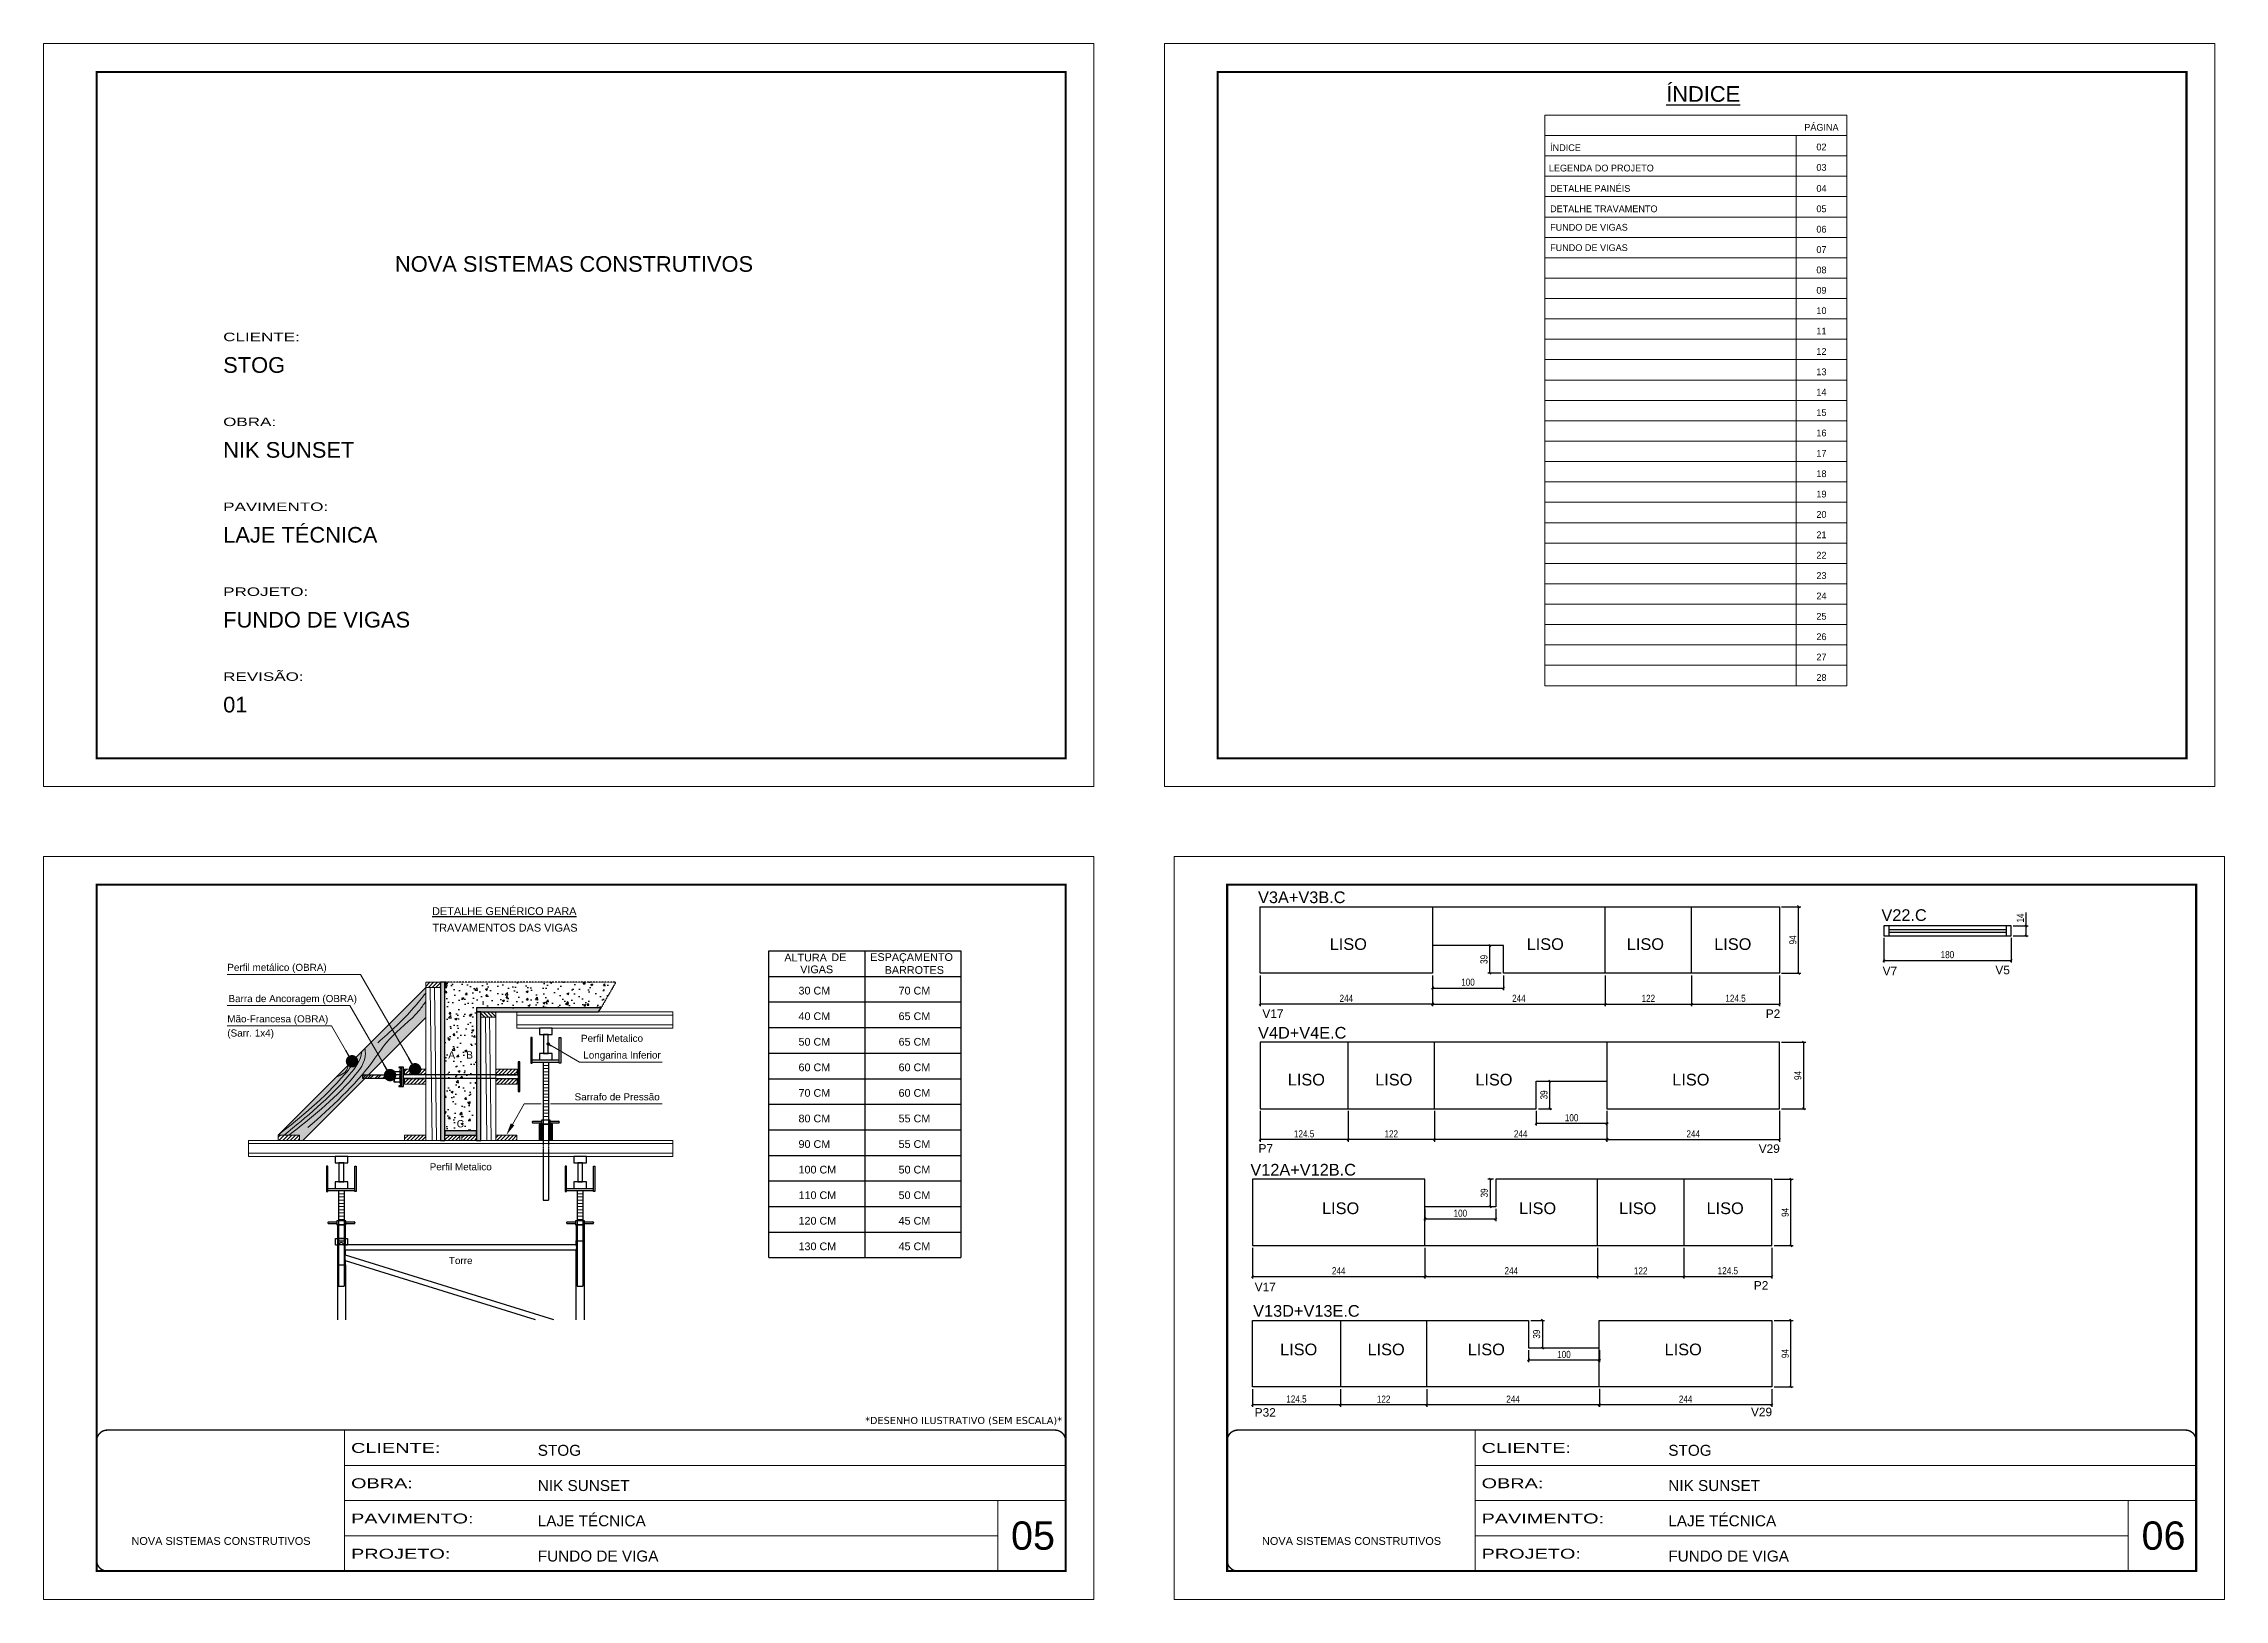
# Model space of a CAD drawing. Extents: x 1915 to 8168, y 631 to 2830.
# Drawn here: x 1915 to 4998, y 631 to 2830 of the extents above; entities that cross this region are included whole.
import ezdxf
from ezdxf.enums import TextEntityAlignment as Align

# ---------------------------------------------------------------- set-up
doc = ezdxf.new("R2010")
doc.units = 0
for name, pattern in [('CONTINUO', [0]), ('DASHED', [0.75, 0.5, -0.25]), ('HIDDEN', [0.375, 0.25, -0.125])]:
    doc.linetypes.add(name, pattern=pattern)
for name, color, linetype in [('5', 5, 'Continuous'), ('BARRA DE ANCORAGEM', 251, 'Continuous'), ('COTA', 241, 'Continuous'), ('GARFOS', 7, 'Continuous'), ('NOMENCLATURA', 7, 'Continuous'), ('Painéis', 200, 'Continuous'), ('SARR_2.2x7', 40, 'Continuous'), ('SARR_EDITAR', 141, 'Continuous')]:
    doc.layers.add(name, color=color, linetype=linetype)
for name, color, linetype, lineweight in [('CARIMBO', 255, 'Continuous', 9), ('CONCRETO', 251, 'Continuous', 25), ('Demarcação 1', 251, 'Continuous', 9), ('Escoras', 2, 'Continuous', 25), ('Folhas', 255, 'Continuous', 9), ('Forcador', 251, 'Continuous', 25), ('Hachura', 251, 'Continuous', 9), ('Madeira', 126, 'Continuous', 18), ('Perfil Metálico', 224, 'Continuous', 18), ('SARRAFO DE PRESSAO', 251, 'DASHED', 9)]:
    doc.layers.add(name, color=color, linetype=linetype, lineweight=lineweight)
doc.layers.add('Demarcação 2', color=254, linetype='Continuous', lineweight=9, true_color=0xe0e0e0)
doc.styles.add('ARIAL', font='arial.ttf')
doc.styles.add('COTA TECNICA', font='techl___.ttf', dxfattribs={"height": 10})
doc.styles.add('COTA TECNICA-50', font='techl___.ttf', dxfattribs={"height": 10})
doc.styles.get("Standard").update_dxf_attribs({"font": 'arial.ttf'})
doc.styles.add('stylellllll', font='verdana.ttf', dxfattribs={"height": 2})
doc.styles.add('Tecnologia', font='')
doc.styles.get('Tecnologia').set_extended_font_data('Forgotten Futurist')
doc.dimstyles.new('3x', dxfattribs={"dimtxt": 10, "dimasz": 5, "dimexe": 7, "dimexo": 5, "dimgap": 4, "dimtad": 1, "dimdec": 4, "dimlfac": 0.333333, "dimdsep": 46, "dimtxsty": 'Standard', "dimblk": 'DOT', "dimcen": 0.09, "dimclrd": 1, "dimclre": 1, "dimclrt": 2, "dimadec": 0, "dimazin": 2, "dimtfac": 1, "dimtdec": 4, "dimtmove": 0, "dimatfit": 3, "dimldrblk": 'DOT', "dimfxl": 1, "dimtolj": 1, "dimtzin": 0, "dimlwd": 9, "dimlwe": 9, "dimarcsym": 0})
doc.dimstyles.new('COTA PAINEL-50', dxfattribs={"dimtxt": 10, "dimasz": 3, "dimexe": 3, "dimexo": 3, "dimgap": 3, "dimtad": 1, "dimdec": 1, "dimzin": 12, "dimdsep": 46, "dimtxsty": 'COTA TECNICA-50', "dimblk1": 'OBLIQUE', "dimblk2": 'OBLIQUE', "dimsah": 1, "dimcen": 0.9, "dimclrd": 4, "dimclre": 4, "dimclrt": 240, "dimadec": 1, "dimazin": 3, "dimtfac": 1, "dimtdec": 1, "dimtmove": 0, "dimatfit": 3, "dimfxl": 1, "dimtolj": 1, "dimtzin": 12, "dimarcsym": 0})
doc.dimstyles.new('PAINEL', dxfattribs={"dimtxt": 10, "dimasz": 3, "dimexe": 3, "dimexo": 3, "dimgap": 3, "dimtad": 1, "dimdec": 1, "dimzin": 12, "dimdsep": 46, "dimtxsty": 'COTA TECNICA', "dimblk1": 'OBLIQUE', "dimblk2": 'OBLIQUE', "dimsah": 1, "dimcen": 0.9, "dimclrd": 4, "dimclre": 4, "dimclrt": 240, "dimadec": 1, "dimazin": 3, "dimtfac": 1, "dimtdec": 1, "dimtmove": 0, "dimatfit": 3, "dimfxl": 1, "dimtolj": 1, "dimtzin": 12, "dimarcsym": 0})
pattern_1 = [(45, (-2825.753, 7220.882), (-2.6516504, 2.6516504), [])]

msp = doc.modelspace()

# ---------------------------------------------------------------- texts
at = {"color": 0, "linetype": 'Continuous', "ltscale": 5, "style": 'ARIAL'}
for s, height, p in [('%%UÍNDICE', 22.118, (4261.57, 2747.74)), ('%%UDETALHE GENÉRICO PARA', 11.0592, (2566.32, 1598.37)), ('TRAVAMENTOS DAS VIGAS', 11.0592, (2567.39, 1574.97))]:
    msp.add_text(s, height=height, dxfattribs=at).set_placement(p, align=Align.CENTER)
for s, height, p in [('NOVA SISTEMAS CONSTRUTIVOS', 22.1184, (2411.73, 2507.47)), ('STOG', 22.118, (2168.89, 2364.7)), ('NIK SUNSET', 22.118, (2168.89, 2244.7)), ('LAJE TÉCNICA', 22.1184, (2168.89, 2124.7)), ('FUNDO DE VIGAS', 22.1184, (2168.89, 2004.7)), ('01', 22.118, (2168.89, 1884.7))]:
    msp.add_text(s, height=height, dxfattribs=at).set_placement(p)
at = {"layer": '5', "linetype": 'Continuous'}
for s, rotation, p in [('V7', 359.99996, (4515.28, 1513.34)), ('V5', 359.99996, (4674.69, 1514.68)), ('V17', 359.99996, (3638.26, 1453.03)), ('P2', 359.99996, (4350.03, 1453.03)), ('P7', 0.00004, (3632.81, 1262.61)), ('V29', 0.00004, (4340.05, 1262.35)), ('P2', 0.00004, (4333.19, 1069.05)), ('V17', 0.00004, (3627.42, 1066.81)), ('P32', 359.99996, (3627.41, 889.53)), ('V29', 359.99996, (4329.14, 890.17))]:
    msp.add_text(s, height=12, rotation=rotation, dxfattribs=at).set_placement(p)
at = {"layer": 'CARIMBO', "style": 'Tecnologia'}
for s, p in [('PÁGINA', (4428.75, 2706.86)), ('02', (4428.75, 2679.03)), ('03', (4428.75, 2650.23)), ('04', (4428.75, 2620.47)), ('05', (4428.75, 2591.67)), ('06', (4428.75, 2562.88)), ('07', (4428.75, 2534.08)), ('08', (4428.75, 2505.28)), ('09', (4428.75, 2476.49)), ('10', (4428.75, 2447.69)), ('11', (4428.75, 2418.89)), ('12', (4428.75, 2390.1)), ('13', (4428.75, 2361.3)), ('14', (4428.75, 2332.51)), ('15', (4428.75, 2303.71)), ('16', (4428.75, 2274.91)), ('17', (4428.75, 2246.12)), ('18', (4428.75, 2217.32)), ('19', (4428.75, 2188.53)), ('20', (4428.75, 2159.73)), ('21', (4428.75, 2130.93)), ('22', (4428.75, 2102.14)), ('23', (4428.75, 2073.34)), ('24', (4428.75, 2044.54)), ('25', (4428.75, 2015.75)), ('26', (4428.75, 1986.95)), ('27', (4428.75, 1958.16)), ('28', (4428.75, 1929.36))]:
    msp.add_text(s, height=9.599, dxfattribs=at).set_placement(p, align=Align.CENTER)
at = {"layer": 'CARIMBO'}
for s, height, style, p in [('ÍNDICE', 9.599, 'Tecnologia', (4045.08, 2678.06)), ('LEGENDA DO PROJETO', 9.5987, 'Tecnologia', (4043.38, 2649.26)), ('DETALHE PAINÉIS', 9.5987, 'Tecnologia', (4045.08, 2620.47)), ('DETALHE TRAVAMENTO', 9.5987, 'Tecnologia', (4045.08, 2591.67)), ('FUNDO DE VIGAS', 9.5987, 'Tecnologia', (4045.08, 2565.55)), ('FUNDO DE VIGAS', 9.5987, 'Tecnologia', (4045.08, 2536.76)), ('Perfil metálico (OBRA)', 10, 'ARIAL', (2174.73, 1519.48)), ('Barra de Ancoragem (OBRA)', 10, 'ARIAL', (2176.41, 1475.36)), ('Mão-Francesa (OBRA)', 10, 'ARIAL', (2174.73, 1446.7)), ('Longarina Inferior', 10, 'ARIAL', (2678.06, 1395.59)), ('Sarrafo de Pressão', 10, 'ARIAL', (2665.78, 1336.48)), ('05', 40, 'ARIAL', (3282.85, 701.46)), ('06', 40, 'ARIAL', (4881.35, 701.46))]:
    msp.add_text(s, height=height, dxfattribs=dict(at, style=style)).set_placement(p)
at = {"layer": 'CARIMBO', "style": 'ARIAL'}
msp.add_text('(Sarr. 1x4)', height=10, dxfattribs=at).set_placement((2174.73, 1436.7), align=Align.TOP_LEFT)
for s, p in [('Perfil Metalico', (2718.71, 1424.17)), ('Perfil Metalico', (2504.77, 1242.67)), ('Torre', (2504.77, 1110.15))]:
    msp.add_text(s, height=10, dxfattribs=at).set_placement(p, align=Align.MIDDLE_CENTER)
at = {"layer": 'CARIMBO', "color": 0, "linetype": 'Continuous', "style": 'ARIAL'}
for s, p in [('A', (2491.98, 1400.72)), ('B', (2517.27, 1400.72)), ('C', (2504.31, 1303.47))]:
    msp.add_text(s, height=10.37, dxfattribs=at).set_placement(p, align=Align.MIDDLE_CENTER)
at = {"layer": 'CARIMBO', "style": 'stylellllll'}
msp.add_text('*DESENHO ILUSTRATIVO (SEM ESCALA)*', height=10, dxfattribs=at).set_placement((3354.99, 879.14), align=Align.RIGHT)
at = {"layer": 'Folhas', "color": 30, "style": 'Tecnologia', "width": 1.5}
for s, p in [('CLIENTE:', (2168.89, 2409.4)), ('OBRA:', (2168.89, 2289.4)), ('PAVIMENTO:', (2168.89, 2169.4)), ('PROJETO:', (2168.89, 2049.4)), ('REVISÃO:', (2168.89, 1929.4))]:
    msp.add_text(s, height=12, dxfattribs=at).set_placement(p)
at = {"layer": 'GARFOS', "color": 2, "ltscale": 1.5}
for s, height, p in [('ALTURA   ', 10.91, (2962.39, 1532.89)), ('DE', 10.91, (3028.78, 1533.27)), ('ESPAÇAMENTO', 10.9102, (3083.84, 1533.58)), ('VIGAS', 10.91, (2984.74, 1516.19)), ('BARROTES', 10.91, (3104.24, 1515.35)), ('30 CM', 10.91, (2982.39, 1486.12)), ('70 CM', 10.91, (3123.86, 1486.12)), ('40 CM', 10.91, (2982.39, 1449.98)), ('65 CM', 10.91, (3123.86, 1449.98)), ('50 CM', 10.91, (2982.39, 1413.85)), ('65 CM', 10.91, (3123.86, 1413.85)), ('60 CM', 10.91, (2982.39, 1377.71)), ('60 CM', 10.91, (3123.86, 1377.71)), ('70 CM', 10.91, (2982.39, 1341.57)), ('60 CM', 10.91, (3123.86, 1341.57)), ('80 CM', 10.91, (2982.39, 1305.44)), ('55 CM', 10.91, (3123.86, 1305.44)), ('90 CM', 10.91, (2982.39, 1269.3)), ('55 CM', 10.91, (3123.86, 1269.3)), ('100 CM', 10.91, (2982.39, 1233.17)), ('50 CM', 10.91, (3123.86, 1233.17)), ('110 CM', 10.91, (2982.39, 1197.03)), ('50 CM', 10.91, (3123.86, 1197.03)), ('120 CM', 10.91, (2982.39, 1160.89)), ('45 CM', 10.91, (3123.86, 1160.89)), ('130 CM', 10.91, (2982.39, 1124.76)), ('45 CM', 10.91, (3123.86, 1124.76))]:
    msp.add_text(s, height=height, dxfattribs=at).set_placement(p)
at = {"layer": 'NOMENCLATURA', "linetype": 'Continuous'}
for s, p in [('V3A+V3B.C', (3632.15, 1615.28)), ('V22.C', (4513.58, 1590.06)), ('LISO', (3733.5, 1549.07)), ('LISO', (4011.93, 1549.07)), ('LISO', (4153.57, 1549.07)), ('LISO', (4277.16, 1549.07)), ('V4D+V4E.C', (3632.15, 1423.78)), ('LISO', (3674.18, 1357.56)), ('LISO', (3797.77, 1357.56)), ('LISO', (3939.4, 1357.56)), ('LISO', (4217.84, 1357.56)), ('V12A+V12B.C', (3621.31, 1230.26)), ('LISO', (3722.66, 1175.79)), ('LISO', (4001.1, 1175.79)), ('LISO', (4142.73, 1175.79)), ('LISO', (4266.33, 1175.79)), ('V13D+V13E.C', (3625.26, 1030.72)), ('LISO', (3663.34, 976.25)), ('LISO', (3786.93, 976.25)), ('LISO', (3928.57, 976.25)), ('LISO', (4207.01, 976.25))]:
    msp.add_text(s, height=16.5, dxfattribs=at).set_placement(p)

# ---------------------------------------------------------------- blocks, each defined once
blk = doc.blocks.new('9999999999')
at = {"color": 30, "linetype": 'CONTINUO'}
for p, q in [((98564.6, 34230.2), (98564.6, 34429.4)), ((98564.6, 34379.6), (99584, 34379.6)), ((98564.6, 34329.8), (99488, 34329.8)), ((99584, 34329.8), (99488, 34329.8)), ((99488, 34329.8), (99488, 34230.2)), ((98564.6, 34280), (99488, 34280))]:
    blk.add_line(p, q, dxfattribs=at)
at = {"color": 30, "linetype": 'CONTINUO', "const_width": 2}
blk.add_lwpolyline([(99584, 34230.2), (99584, 34414.4, 0.414214), (99569, 34429.4), (98229, 34429.4, 0.414214), (98214, 34414.4), (98214, 34245.2, 0.414214), (98229, 34230.2), (99584, 34230.2)], format="xyb", dxfattribs=at)
at = {"layer": 'Folhas'}
blk.add_lwpolyline([(98139, 34190.2), (99624, 34190.2), (99624, 35240.2), (98139, 35240.2)], close=True, dxfattribs=at)
at = {"layer": 'Folhas', "color": 30, "const_width": 3}
blk.add_lwpolyline([(98214, 34230.2), (99584, 34230.2), (99584, 35200.2), (98214, 35200.2)], close=True, dxfattribs=at)
at = {"color": 7, "linetype": 'Continuous', "ltscale": 5, "style": 'ARIAL'}
for s, height, p in [('STOG', 15.48, (98837.7, 34393.1)), ('NIK SUNSET', 15.48, (98837.7, 34343.3)), ('LAJE TÉCNICA', 15.483, (98837.7, 34293.5)), ('NOVA SISTEMAS CONSTRUTIVOS', 11.059, (98263.2, 34267.2)), ('FUNDO DE VIGA', 15.483, (98837.7, 34243.7))]:
    blk.add_text(s, height=height, dxfattribs=at).set_placement(p)
at = {"layer": 'Folhas', "color": 7, "style": 'Tecnologia', "width": 1.5}
for s, p in [('CLIENTE:', (98573.7, 34397.2)), ('OBRA:', (98573.7, 34347.3)), ('PAVIMENTO:', (98573.7, 34297.5)), ('PROJETO:', (98573.7, 34247.7))]:
    blk.add_text(s, height=14, dxfattribs=at).set_placement(p)
blk = doc.blocks.new('HT20CT')
at = {"layer": 'Forcador'}
for points in [[(-4, 16), (-4, 20), (4, 20), (4, 16)], [(-1.5, 4), (-1.5, 16), (1.5, 16), (1.5, 4)], [(-4, 0), (-4, 4), (4, 4), (4, 0)]]:
    blk.add_lwpolyline(points, close=True, dxfattribs=at)
blk = doc.blocks.new('_Dot')
at = {"color": 0, "linetype": 'ByBlock', "lineweight": -2}
blk.add_line((-0.5, 0), (-1, 0), dxfattribs=at)
at = {"color": 0, "linetype": 'ByBlock', "const_width": 0.5}
blk.add_lwpolyline([(-0.25, 0, 1), (0.25, 0, 1)], format="xyb", close=True, dxfattribs=at)
blk = doc.blocks.new('_Oblique')
at = {"color": 0, "linetype": 'ByBlock', "lineweight": -2}
blk.add_line((-0.5, -0.5), (0.5, 0.5), dxfattribs=at)
blk = doc.blocks.new('*D63')
at = {"layer": 'COTA', "color": 4, "lineweight": -2, "transparency": 16777216}
for p, q in [((3635, 1513.2), (3635, 1469.6)), ((3879, 1513.2), (3879, 1469.6)), ((3879, 1472.6), (3635, 1472.6))]:
    blk.add_line(p, q, dxfattribs=at)
at = {"layer": 'Defpoints', "color": 0, "transparency": 16777216}
for p in [(3635, 1516.2), (3879, 1516.2), (3635, 1472.6)]:
    blk.add_point(p, dxfattribs=at)
at = {"layer": 'COTA', "color": 4, "lineweight": -2, "transparency": 16777216, "xscale": 3, "yscale": 3, "zscale": 3, "rotation": 180}
blk.add_blockref('_Oblique', (3635, 1472.6), dxfattribs=at)
at = {"layer": 'COTA', "color": 4, "lineweight": -2, "transparency": 16777216, "xscale": 3, "yscale": 3, "zscale": 3}
blk.add_blockref('_Oblique', (3879, 1472.6), dxfattribs=at)
at = {"layer": 'COTA', "color": 240, "transparency": 16777216, "insert": (3757, 1480.7), "char_height": 10, "attachment_point": 5, "style": 'COTA TECNICA-50'}
blk.add_mtext('\\A1;244', dxfattribs=at)
blk = doc.blocks.new('*D64')
at = {"layer": 'COTA', "color": 4, "lineweight": -2, "transparency": 16777216}
for p, q in [((3879, 1513.2), (3879, 1469.6)), ((4123, 1513.2), (4123, 1469.6)), ((3879, 1472.6), (4123, 1472.6))]:
    blk.add_line(p, q, dxfattribs=at)
at = {"layer": 'Defpoints', "color": 0, "transparency": 16777216}
for p in [(3879, 1516.2), (4123, 1516.2), (4123, 1472.6)]:
    blk.add_point(p, dxfattribs=at)
at = {"layer": 'COTA', "color": 4, "lineweight": -2, "transparency": 16777216, "xscale": 3, "yscale": 3, "zscale": 3, "rotation": 180}
blk.add_blockref('_Oblique', (3879, 1472.6), dxfattribs=at)
at = {"layer": 'COTA', "color": 4, "lineweight": -2, "transparency": 16777216, "xscale": 3, "yscale": 3, "zscale": 3}
blk.add_blockref('_Oblique', (4123, 1472.6), dxfattribs=at)
at = {"layer": 'COTA', "color": 240, "transparency": 16777216, "insert": (4001, 1480.7), "char_height": 10, "attachment_point": 5, "style": 'COTA TECNICA-50'}
blk.add_mtext('\\A1;244', dxfattribs=at)
blk = doc.blocks.new('*D24')
at = {"layer": 'COTA', "color": 4, "lineweight": -2, "transparency": 16777216}
for p, q in [((4245, 1513.2), (4245, 1469.6)), ((4369.5, 1513.2), (4369.5, 1469.6)), ((4245, 1472.6), (4369.5, 1472.6))]:
    blk.add_line(p, q, dxfattribs=at)
at = {"layer": 'Defpoints', "color": 0, "transparency": 16777216}
for p in [(4245, 1516.2), (4369.5, 1516.2), (4369.5, 1472.6)]:
    blk.add_point(p, dxfattribs=at)
at = {"layer": 'COTA', "color": 4, "lineweight": -2, "transparency": 16777216, "xscale": 3, "yscale": 3, "zscale": 3, "rotation": 180}
blk.add_blockref('_Oblique', (4245, 1472.6), dxfattribs=at)
at = {"layer": 'COTA', "color": 4, "lineweight": -2, "transparency": 16777216, "xscale": 3, "yscale": 3, "zscale": 3}
blk.add_blockref('_Oblique', (4369.5, 1472.6), dxfattribs=at)
at = {"layer": 'COTA', "color": 240, "transparency": 16777216, "insert": (4307.3, 1480.7), "char_height": 10, "attachment_point": 5, "style": 'COTA TECNICA-50'}
blk.add_mtext('\\A1;124.5', dxfattribs=at)
blk = doc.blocks.new('*D25')
at = {"layer": 'COTA', "color": 4, "lineweight": -2, "transparency": 16777216}
for p, q in [((4123, 1513.2), (4123, 1469.6)), ((4245, 1513.2), (4245, 1469.6)), ((4123, 1472.6), (4245, 1472.6))]:
    blk.add_line(p, q, dxfattribs=at)
at = {"layer": 'Defpoints', "color": 0, "transparency": 16777216}
for p in [(4123, 1516.2), (4245, 1516.2), (4245, 1472.6)]:
    blk.add_point(p, dxfattribs=at)
at = {"layer": 'COTA', "color": 4, "lineweight": -2, "transparency": 16777216, "xscale": 3, "yscale": 3, "zscale": 3, "rotation": 180}
blk.add_blockref('_Oblique', (4123, 1472.6), dxfattribs=at)
at = {"layer": 'COTA', "color": 4, "lineweight": -2, "transparency": 16777216, "xscale": 3, "yscale": 3, "zscale": 3}
blk.add_blockref('_Oblique', (4245, 1472.6), dxfattribs=at)
at = {"layer": 'COTA', "color": 240, "transparency": 16777216, "insert": (4184, 1480.7), "char_height": 10, "attachment_point": 5, "style": 'COTA TECNICA-50'}
blk.add_mtext('\\A1;122', dxfattribs=at)
blk = doc.blocks.new('*D65')
at = {"layer": 'COTA', "color": 4, "lineweight": -2, "transparency": 16777216}
for p, q in [((3879, 1513.2), (3879, 1492.3)), ((3979, 1513.2), (3979, 1492.3)), ((3879, 1495.3), (3979, 1495.3))]:
    blk.add_line(p, q, dxfattribs=at)
at = {"layer": 'Defpoints', "color": 0, "transparency": 16777216}
for p in [(3879, 1516.2), (3979, 1516.2), (3979, 1495.3)]:
    blk.add_point(p, dxfattribs=at)
at = {"layer": 'COTA', "color": 4, "lineweight": -2, "transparency": 16777216, "xscale": 3, "yscale": 3, "zscale": 3, "rotation": 180}
blk.add_blockref('_Oblique', (3879, 1495.3), dxfattribs=at)
at = {"layer": 'COTA', "color": 4, "lineweight": -2, "transparency": 16777216, "xscale": 3, "yscale": 3, "zscale": 3}
blk.add_blockref('_Oblique', (3979, 1495.3), dxfattribs=at)
at = {"layer": 'COTA', "color": 240, "transparency": 16777216, "insert": (3929, 1503.5), "char_height": 10, "attachment_point": 5, "style": 'COTA TECNICA-50'}
blk.add_mtext('\\A1;100', dxfattribs=at)
blk = doc.blocks.new('*D66')
at = {"layer": 'COTA', "color": 4, "lineweight": -2, "transparency": 16777216}
for p, q in [((3976, 1555.2), (3956.9, 1555.2)), ((3959.9, 1516.2), (3959.9, 1555.2)), ((3976, 1516.2), (3956.9, 1516.2))]:
    blk.add_line(p, q, dxfattribs=at)
at = {"layer": 'Defpoints', "color": 0, "transparency": 16777216}
for p in [(3959.9, 1555.2), (3979, 1555.2), (3979, 1516.2)]:
    blk.add_point(p, dxfattribs=at)
at = {"layer": 'COTA', "color": 4, "lineweight": -2, "transparency": 16777216, "xscale": 3, "yscale": 3, "zscale": 3}
for p, rotation in [((3959.9, 1555.2), 90), ((3959.9, 1516.2), 270)]:
    blk.add_blockref('_Oblique', p, dxfattribs=dict(at, rotation=rotation))
at = {"layer": 'COTA', "color": 240, "transparency": 16777216, "insert": (3951.6, 1535.7), "char_height": 10, "attachment_point": 5, "rotation": 90, "style": 'COTA TECNICA-50'}
blk.add_mtext('\\A1;39', dxfattribs=at)
blk = doc.blocks.new('*D26')
at = {"layer": 'COTA', "color": 4, "lineweight": -2, "transparency": 16777216}
for p, q in [((4372.5, 1610.2), (4399.5, 1610.2)), ((4396.5, 1516.2), (4396.5, 1610.2)), ((4372.5, 1516.2), (4399.5, 1516.2))]:
    blk.add_line(p, q, dxfattribs=at)
at = {"layer": 'Defpoints', "color": 0, "transparency": 16777216}
for p in [(4369.5, 1610.2), (4396.5, 1610.2), (4369.5, 1516.2)]:
    blk.add_point(p, dxfattribs=at)
at = {"layer": 'COTA', "color": 4, "lineweight": -2, "transparency": 16777216, "xscale": 3, "yscale": 3, "zscale": 3}
for p, rotation in [((4396.5, 1610.2), 90), ((4396.5, 1516.2), 270)]:
    blk.add_blockref('_Oblique', p, dxfattribs=dict(at, rotation=rotation))
at = {"layer": 'COTA', "color": 240, "transparency": 16777216, "insert": (4388.4, 1563.2), "char_height": 10, "attachment_point": 5, "rotation": 90, "style": 'COTA TECNICA-50'}
blk.add_mtext('\\A1;94', dxfattribs=at)
blk = doc.blocks.new('*D42')
at = {"layer": 'COTA', "color": 4, "linetype": 'ByBlock', "lineweight": -2, "transparency": 16777216}
for p, q in [((4516.9, 1566.1), (4516.9, 1531.3)), ((4696.9, 1566.1), (4696.9, 1531.3)), ((4516.9, 1534.3), (4696.9, 1534.3))]:
    blk.add_line(p, q, dxfattribs=at)
at = {"layer": 'Defpoints', "color": 0, "linetype": 'ByBlock', "transparency": 16777216}
for p in [(4516.9, 1569.1), (4696.9, 1569.1), (4696.9, 1534.3)]:
    blk.add_point(p, dxfattribs=at)
at = {"layer": 'COTA', "color": 4, "linetype": 'ByBlock', "lineweight": -2, "transparency": 16777216, "xscale": 3, "yscale": 3, "zscale": 3, "rotation": 180}
blk.add_blockref('_Oblique', (4516.9, 1534.3), dxfattribs=at)
at = {"layer": 'COTA', "color": 4, "linetype": 'ByBlock', "lineweight": -2, "transparency": 16777216, "xscale": 3, "yscale": 3, "zscale": 3}
blk.add_blockref('_Oblique', (4696.9, 1534.3), dxfattribs=at)
at = {"layer": 'COTA', "color": 240, "linetype": 'ByBlock', "transparency": 16777216, "insert": (4606.9, 1542.4), "char_height": 10, "attachment_point": 5, "style": 'COTA TECNICA-50'}
blk.add_mtext('\\A1;180', dxfattribs=at)
blk = doc.blocks.new('*D43')
at = {"layer": 'COTA', "color": 4, "lineweight": -2, "transparency": 16777216}
for p, q in [((4699.9, 1583.1), (4721.1, 1583.1)), ((4718.1, 1583.1), (4718.1, 1602.2)), ((4718.1, 1569.1), (4718.1, 1583.1)), ((4699.9, 1569.1), (4721.1, 1569.1))]:
    blk.add_line(p, q, dxfattribs=at)
at = {"layer": 'Defpoints', "color": 0, "transparency": 16777216}
for p in [(4696.9, 1583.1), (4718.1, 1583.1), (4696.9, 1569.1)]:
    blk.add_point(p, dxfattribs=at)
at = {"layer": 'COTA', "color": 4, "lineweight": -2, "transparency": 16777216, "xscale": 3, "yscale": 3, "zscale": 3}
for p, rotation in [((4718.1, 1583.1), 90), ((4718.1, 1569.1), 270)]:
    blk.add_blockref('_Oblique', p, dxfattribs=dict(at, rotation=rotation))
at = {"layer": 'COTA', "color": 240, "transparency": 16777216, "insert": (4710, 1594.2), "char_height": 10, "attachment_point": 5, "rotation": 90, "style": 'COTA TECNICA-50'}
blk.add_mtext('\\A1;14', dxfattribs=at)
blk = doc.blocks.new('*D78')
at = {"layer": 'COTA', "color": 4, "lineweight": -2, "transparency": 16777216}
for p, q in [((4125.5, 1321.7), (4125.5, 1278.1)), ((4369.5, 1321.7), (4369.5, 1278.1)), ((4125.5, 1281.1), (4369.5, 1281.1))]:
    blk.add_line(p, q, dxfattribs=at)
at = {"layer": 'Defpoints', "color": 0, "transparency": 16777216}
for p in [(4125.5, 1324.7), (4369.5, 1324.7), (4369.5, 1281.1)]:
    blk.add_point(p, dxfattribs=at)
at = {"layer": 'COTA', "color": 4, "lineweight": -2, "transparency": 16777216, "xscale": 3, "yscale": 3, "zscale": 3, "rotation": 180}
blk.add_blockref('_Oblique', (4125.5, 1281.1), dxfattribs=at)
at = {"layer": 'COTA', "color": 4, "lineweight": -2, "transparency": 16777216, "xscale": 3, "yscale": 3, "zscale": 3}
blk.add_blockref('_Oblique', (4369.5, 1281.1), dxfattribs=at)
at = {"layer": 'COTA', "color": 240, "transparency": 16777216, "insert": (4247.5, 1289.2), "char_height": 10, "attachment_point": 5, "style": 'COTA TECNICA-50'}
blk.add_mtext('\\A1;244', dxfattribs=at)
blk = doc.blocks.new('*D79')
at = {"layer": 'COTA', "color": 4, "lineweight": -2, "transparency": 16777216}
for p, q in [((3881.5, 1321.7), (3881.5, 1278.1)), ((4125.5, 1321.7), (4125.5, 1278.1)), ((4125.5, 1281.1), (3881.5, 1281.1))]:
    blk.add_line(p, q, dxfattribs=at)
at = {"layer": 'Defpoints', "color": 0, "transparency": 16777216}
for p in [(3881.5, 1324.7), (4125.5, 1324.7), (3881.5, 1281.1)]:
    blk.add_point(p, dxfattribs=at)
at = {"layer": 'COTA', "color": 4, "lineweight": -2, "transparency": 16777216, "xscale": 3, "yscale": 3, "zscale": 3, "rotation": 180}
blk.add_blockref('_Oblique', (3881.5, 1281.1), dxfattribs=at)
at = {"layer": 'COTA', "color": 4, "lineweight": -2, "transparency": 16777216, "xscale": 3, "yscale": 3, "zscale": 3}
blk.add_blockref('_Oblique', (4125.5, 1281.1), dxfattribs=at)
at = {"layer": 'COTA', "color": 240, "transparency": 16777216, "insert": (4003.5, 1289.2), "char_height": 10, "attachment_point": 5, "style": 'COTA TECNICA-50'}
blk.add_mtext('\\A1;244', dxfattribs=at)
blk = doc.blocks.new('*D75')
at = {"layer": 'COTA', "color": 4, "lineweight": -2, "transparency": 16777216}
for p, q in [((3635, 1321.7), (3635, 1278.1)), ((3759.5, 1321.7), (3759.5, 1278.1)), ((3759.5, 1281.1), (3635, 1281.1))]:
    blk.add_line(p, q, dxfattribs=at)
at = {"layer": 'Defpoints', "color": 0, "transparency": 16777216}
for p in [(3635, 1324.7), (3759.5, 1324.7), (3635, 1281.1)]:
    blk.add_point(p, dxfattribs=at)
at = {"layer": 'COTA', "color": 4, "lineweight": -2, "transparency": 16777216, "xscale": 3, "yscale": 3, "zscale": 3, "rotation": 180}
blk.add_blockref('_Oblique', (3635, 1281.1), dxfattribs=at)
at = {"layer": 'COTA', "color": 4, "lineweight": -2, "transparency": 16777216, "xscale": 3, "yscale": 3, "zscale": 3}
blk.add_blockref('_Oblique', (3759.5, 1281.1), dxfattribs=at)
at = {"layer": 'COTA', "color": 240, "transparency": 16777216, "insert": (3697.3, 1289.2), "char_height": 10, "attachment_point": 5, "style": 'COTA TECNICA-50'}
blk.add_mtext('\\A1;124.5', dxfattribs=at)
blk = doc.blocks.new('*D76')
at = {"layer": 'COTA', "color": 4, "lineweight": -2, "transparency": 16777216}
for p, q in [((3759.5, 1321.7), (3759.5, 1278.1)), ((3881.5, 1321.7), (3881.5, 1278.1)), ((3881.5, 1281.1), (3759.5, 1281.1))]:
    blk.add_line(p, q, dxfattribs=at)
at = {"layer": 'Defpoints', "color": 0, "transparency": 16777216}
for p in [(3759.5, 1324.7), (3881.5, 1324.7), (3759.5, 1281.1)]:
    blk.add_point(p, dxfattribs=at)
at = {"layer": 'COTA', "color": 4, "lineweight": -2, "transparency": 16777216, "xscale": 3, "yscale": 3, "zscale": 3, "rotation": 180}
blk.add_blockref('_Oblique', (3759.5, 1281.1), dxfattribs=at)
at = {"layer": 'COTA', "color": 4, "lineweight": -2, "transparency": 16777216, "xscale": 3, "yscale": 3, "zscale": 3}
blk.add_blockref('_Oblique', (3881.5, 1281.1), dxfattribs=at)
at = {"layer": 'COTA', "color": 240, "transparency": 16777216, "insert": (3820.5, 1289.2), "char_height": 10, "attachment_point": 5, "style": 'COTA TECNICA-50'}
blk.add_mtext('\\A1;122', dxfattribs=at)
blk = doc.blocks.new('*D80')
at = {"layer": 'COTA', "color": 4, "lineweight": -2, "transparency": 16777216}
for p, q in [((4025.5, 1321.7), (4025.5, 1300.8)), ((4125.5, 1303.8), (4025.5, 1303.8)), ((4125.5, 1321.7), (4125.5, 1300.8))]:
    blk.add_line(p, q, dxfattribs=at)
at = {"layer": 'Defpoints', "color": 0, "transparency": 16777216}
for p in [(4025.5, 1324.7), (4025.5, 1303.8), (4125.5, 1324.7)]:
    blk.add_point(p, dxfattribs=at)
at = {"layer": 'COTA', "color": 4, "lineweight": -2, "transparency": 16777216, "xscale": 3, "yscale": 3, "zscale": 3, "rotation": 180}
blk.add_blockref('_Oblique', (4025.5, 1303.8), dxfattribs=at)
at = {"layer": 'COTA', "color": 4, "lineweight": -2, "transparency": 16777216, "xscale": 3, "yscale": 3, "zscale": 3}
blk.add_blockref('_Oblique', (4125.5, 1303.8), dxfattribs=at)
at = {"layer": 'COTA', "color": 240, "transparency": 16777216, "insert": (4075.5, 1311.9), "char_height": 10, "attachment_point": 5, "style": 'COTA TECNICA-50'}
blk.add_mtext('\\A1;100', dxfattribs=at)
blk = doc.blocks.new('*D81')
at = {"layer": 'COTA', "color": 4, "lineweight": -2, "transparency": 16777216}
for p, q in [((4028.5, 1363.7), (4047.6, 1363.7)), ((4044.6, 1324.7), (4044.6, 1363.7)), ((4028.5, 1324.7), (4047.6, 1324.7))]:
    blk.add_line(p, q, dxfattribs=at)
at = {"layer": 'Defpoints', "color": 0, "transparency": 16777216}
for p in [(4025.5, 1363.7), (4044.6, 1363.7), (4025.5, 1324.7)]:
    blk.add_point(p, dxfattribs=at)
at = {"layer": 'COTA', "color": 4, "lineweight": -2, "transparency": 16777216, "xscale": 3, "yscale": 3, "zscale": 3}
for p, rotation in [((4044.6, 1363.7), 90), ((4044.6, 1324.7), 270)]:
    blk.add_blockref('_Oblique', p, dxfattribs=dict(at, rotation=rotation))
at = {"layer": 'COTA', "color": 240, "transparency": 16777216, "insert": (4036.4, 1344.2), "char_height": 10, "attachment_point": 5, "rotation": 90, "style": 'COTA TECNICA-50'}
blk.add_mtext('\\A1;39', dxfattribs=at)
blk = doc.blocks.new('*D82')
at = {"color": 4, "lineweight": -2, "transparency": 16777216}
for p, q in [((4372.5, 1418.7), (4406.5, 1418.7)), ((4403.5, 1418.7), (4403.5, 1324.7)), ((4372.5, 1324.7), (4406.5, 1324.7))]:
    blk.add_line(p, q, dxfattribs=at)
at = {"layer": 'Defpoints', "color": 0, "transparency": 16777216}
for p in [(4369.5, 1418.7), (4369.5, 1324.7), (4403.5, 1324.7)]:
    blk.add_point(p, dxfattribs=at)
at = {"color": 4, "lineweight": -2, "transparency": 16777216, "xscale": 3, "yscale": 3, "zscale": 3}
for p, rotation in [((4403.5, 1418.7), 90), ((4403.5, 1324.7), 270)]:
    blk.add_blockref('_Oblique', p, dxfattribs=dict(at, rotation=rotation))
at = {"color": 240, "transparency": 16777216, "insert": (4395.4, 1371.7), "char_height": 10, "attachment_point": 5, "rotation": 90, "style": 'COTA TECNICA'}
blk.add_mtext('\\A1;94', dxfattribs=at)
blk = doc.blocks.new('*D83')
at = {"layer": 'COTA', "color": 4, "lineweight": -2, "transparency": 16777216}
for p, q in [((4234.2, 1128.2), (4234.2, 1084.6)), ((4358.7, 1128.2), (4358.7, 1084.6)), ((4234.2, 1087.6), (4358.7, 1087.6))]:
    blk.add_line(p, q, dxfattribs=at)
at = {"layer": 'Defpoints', "color": 0, "transparency": 16777216}
for p in [(4234.2, 1131.2), (4358.7, 1131.2), (4358.7, 1087.6)]:
    blk.add_point(p, dxfattribs=at)
at = {"layer": 'COTA', "color": 4, "lineweight": -2, "transparency": 16777216, "xscale": 3, "yscale": 3, "zscale": 3, "rotation": 180}
blk.add_blockref('_Oblique', (4234.2, 1087.6), dxfattribs=at)
at = {"layer": 'COTA', "color": 4, "lineweight": -2, "transparency": 16777216, "xscale": 3, "yscale": 3, "zscale": 3}
blk.add_blockref('_Oblique', (4358.7, 1087.6), dxfattribs=at)
at = {"layer": 'COTA', "color": 240, "transparency": 16777216, "insert": (4296.4, 1095.7), "char_height": 10, "attachment_point": 5, "style": 'COTA TECNICA-50'}
blk.add_mtext('\\A1;124.5', dxfattribs=at)
blk = doc.blocks.new('*D84')
at = {"layer": 'COTA', "color": 4, "lineweight": -2, "transparency": 16777216}
for p, q in [((4112.2, 1128.2), (4112.2, 1084.6)), ((4234.2, 1128.2), (4234.2, 1084.6)), ((4112.2, 1087.6), (4234.2, 1087.6))]:
    blk.add_line(p, q, dxfattribs=at)
at = {"layer": 'Defpoints', "color": 0, "transparency": 16777216}
for p in [(4112.2, 1131.2), (4234.2, 1131.2), (4234.2, 1087.6)]:
    blk.add_point(p, dxfattribs=at)
at = {"layer": 'COTA', "color": 4, "lineweight": -2, "transparency": 16777216, "xscale": 3, "yscale": 3, "zscale": 3, "rotation": 180}
blk.add_blockref('_Oblique', (4112.2, 1087.6), dxfattribs=at)
at = {"layer": 'COTA', "color": 4, "lineweight": -2, "transparency": 16777216, "xscale": 3, "yscale": 3, "zscale": 3}
blk.add_blockref('_Oblique', (4234.2, 1087.6), dxfattribs=at)
at = {"layer": 'COTA', "color": 240, "transparency": 16777216, "insert": (4173.2, 1095.6), "char_height": 10, "attachment_point": 5, "style": 'COTA TECNICA-50'}
blk.add_mtext('\\A1;122', dxfattribs=at)
blk = doc.blocks.new('*D89')
at = {"layer": 'COTA', "color": 4, "lineweight": -2, "transparency": 16777216}
for p, q in [((3965.2, 1225.2), (3957.2, 1225.2)), ((3960.2, 1225.2), (3960.2, 1186.2)), ((3965.2, 1186.2), (3957.2, 1186.2))]:
    blk.add_line(p, q, dxfattribs=at)
at = {"layer": 'Defpoints', "color": 0, "transparency": 16777216}
for p in [(3968.2, 1225.2), (3960.2, 1186.2), (3968.2, 1186.2)]:
    blk.add_point(p, dxfattribs=at)
at = {"layer": 'COTA', "color": 4, "lineweight": -2, "transparency": 16777216, "xscale": 3, "yscale": 3, "zscale": 3}
for p, rotation in [((3960.2, 1225.2), 90), ((3960.2, 1186.2), 270)]:
    blk.add_blockref('_Oblique', p, dxfattribs=dict(at, rotation=rotation))
at = {"layer": 'COTA', "color": 240, "transparency": 16777216, "insert": (3952, 1205.7), "char_height": 10, "attachment_point": 5, "rotation": 90, "style": 'COTA TECNICA-50'}
blk.add_mtext('\\A1;39', dxfattribs=at)
blk = doc.blocks.new('*D85')
at = {"layer": 'COTA', "color": 4, "lineweight": -2, "transparency": 16777216}
for p, q in [((4361.7, 1225.2), (4388.6, 1225.2)), ((4385.6, 1131.2), (4385.6, 1225.2)), ((4361.7, 1131.2), (4388.6, 1131.2))]:
    blk.add_line(p, q, dxfattribs=at)
at = {"layer": 'Defpoints', "color": 0, "transparency": 16777216}
for p in [(4358.7, 1225.2), (4385.6, 1225.2), (4358.7, 1131.2)]:
    blk.add_point(p, dxfattribs=at)
at = {"layer": 'COTA', "color": 4, "lineweight": -2, "transparency": 16777216, "xscale": 3, "yscale": 3, "zscale": 3}
for p, rotation in [((4385.6, 1225.2), 90), ((4385.6, 1131.2), 270)]:
    blk.add_blockref('_Oblique', p, dxfattribs=dict(at, rotation=rotation))
at = {"layer": 'COTA', "color": 240, "transparency": 16777216, "insert": (4377.5, 1178.2), "char_height": 10, "attachment_point": 5, "rotation": 90, "style": 'COTA TECNICA-50'}
blk.add_mtext('\\A1;94', dxfattribs=at)
blk = doc.blocks.new('*D90')
at = {"color": 4, "lineweight": -2, "transparency": 16777216}
for p, q in [((3624.2, 1128.2), (3624.2, 1084.6)), ((3868.2, 1128.2), (3868.2, 1084.6)), ((3624.2, 1087.6), (3868.2, 1087.6))]:
    blk.add_line(p, q, dxfattribs=at)
at = {"layer": 'Defpoints', "color": 0, "transparency": 16777216}
for p in [(3624.2, 1131.2), (3868.2, 1131.2), (3868.2, 1087.6)]:
    blk.add_point(p, dxfattribs=at)
at = {"color": 4, "lineweight": -2, "transparency": 16777216, "xscale": 3, "yscale": 3, "zscale": 3, "rotation": 180}
blk.add_blockref('_Oblique', (3624.2, 1087.6), dxfattribs=at)
at = {"color": 4, "lineweight": -2, "transparency": 16777216, "xscale": 3, "yscale": 3, "zscale": 3}
blk.add_blockref('_Oblique', (3868.2, 1087.6), dxfattribs=at)
at = {"color": 240, "transparency": 16777216, "insert": (3746.2, 1095.7), "char_height": 10, "attachment_point": 5, "style": 'COTA TECNICA'}
blk.add_mtext('\\A1;244', dxfattribs=at)
blk = doc.blocks.new('*D91')
at = {"color": 4, "lineweight": -2, "transparency": 16777216}
for p, q in [((3868.2, 1128.2), (3868.2, 1084.6)), ((4112.2, 1128.2), (4112.2, 1084.6)), ((3868.2, 1087.6), (4112.2, 1087.6))]:
    blk.add_line(p, q, dxfattribs=at)
at = {"layer": 'Defpoints', "color": 0, "transparency": 16777216}
for p in [(3868.2, 1131.2), (4112.2, 1131.2), (4112.2, 1087.6)]:
    blk.add_point(p, dxfattribs=at)
at = {"color": 4, "lineweight": -2, "transparency": 16777216, "xscale": 3, "yscale": 3, "zscale": 3, "rotation": 180}
blk.add_blockref('_Oblique', (3868.2, 1087.6), dxfattribs=at)
at = {"color": 4, "lineweight": -2, "transparency": 16777216, "xscale": 3, "yscale": 3, "zscale": 3}
blk.add_blockref('_Oblique', (4112.2, 1087.6), dxfattribs=at)
at = {"color": 240, "transparency": 16777216, "insert": (3990.2, 1095.7), "char_height": 10, "attachment_point": 5, "style": 'COTA TECNICA'}
blk.add_mtext('\\A1;244', dxfattribs=at)
blk = doc.blocks.new('*D92')
at = {"color": 4, "lineweight": -2, "transparency": 16777216}
for p, q in [((3868.2, 1183.2), (3868.2, 1165.9)), ((3968.2, 1183.2), (3968.2, 1165.9)), ((3868.2, 1168.9), (3968.2, 1168.9))]:
    blk.add_line(p, q, dxfattribs=at)
at = {"layer": 'Defpoints', "color": 0, "transparency": 16777216}
for p in [(3868.2, 1186.2), (3968.2, 1186.2), (3968.2, 1168.9)]:
    blk.add_point(p, dxfattribs=at)
at = {"color": 4, "lineweight": -2, "transparency": 16777216, "xscale": 3, "yscale": 3, "zscale": 3, "rotation": 180}
blk.add_blockref('_Oblique', (3868.2, 1168.9), dxfattribs=at)
at = {"color": 4, "lineweight": -2, "transparency": 16777216, "xscale": 3, "yscale": 3, "zscale": 3}
blk.add_blockref('_Oblique', (3968.2, 1168.9), dxfattribs=at)
at = {"color": 240, "transparency": 16777216, "insert": (3918.2, 1177), "char_height": 10, "attachment_point": 5, "style": 'COTA TECNICA'}
blk.add_mtext('\\A1;100', dxfattribs=at)
blk = doc.blocks.new('*D93')
at = {"layer": 'COTA', "color": 4, "lineweight": -2, "transparency": 16777216}
for p, q in [((3624.2, 928.6), (3624.2, 903.2)), ((3748.7, 928.6), (3748.7, 903.2)), ((3748.7, 906.2), (3624.2, 906.2))]:
    blk.add_line(p, q, dxfattribs=at)
at = {"layer": 'Defpoints', "color": 0, "transparency": 16777216}
for p in [(3624.2, 931.6), (3748.7, 931.6), (3624.2, 906.2)]:
    blk.add_point(p, dxfattribs=at)
at = {"layer": 'COTA', "color": 4, "lineweight": -2, "transparency": 16777216, "xscale": 3, "yscale": 3, "zscale": 3, "rotation": 180}
blk.add_blockref('_Oblique', (3624.2, 906.2), dxfattribs=at)
at = {"layer": 'COTA', "color": 4, "lineweight": -2, "transparency": 16777216, "xscale": 3, "yscale": 3, "zscale": 3}
blk.add_blockref('_Oblique', (3748.7, 906.2), dxfattribs=at)
at = {"layer": 'COTA', "color": 240, "transparency": 16777216, "insert": (3686.4, 914.4), "char_height": 10, "attachment_point": 5, "style": 'COTA TECNICA-50'}
blk.add_mtext('\\A1;124.5', dxfattribs=at)
blk = doc.blocks.new('*D94')
at = {"layer": 'COTA', "color": 4, "lineweight": -2, "transparency": 16777216}
for p, q in [((3748.7, 928.6), (3748.7, 903.2)), ((3870.7, 928.6), (3870.7, 903.2)), ((3870.7, 906.2), (3748.7, 906.2))]:
    blk.add_line(p, q, dxfattribs=at)
at = {"layer": 'Defpoints', "color": 0, "transparency": 16777216}
for p in [(3748.7, 931.6), (3870.7, 931.6), (3748.7, 906.2)]:
    blk.add_point(p, dxfattribs=at)
at = {"layer": 'COTA', "color": 4, "lineweight": -2, "transparency": 16777216, "xscale": 3, "yscale": 3, "zscale": 3, "rotation": 180}
blk.add_blockref('_Oblique', (3748.7, 906.2), dxfattribs=at)
at = {"layer": 'COTA', "color": 4, "lineweight": -2, "transparency": 16777216, "xscale": 3, "yscale": 3, "zscale": 3}
blk.add_blockref('_Oblique', (3870.7, 906.2), dxfattribs=at)
at = {"layer": 'COTA', "color": 240, "transparency": 16777216, "insert": (3809.7, 914.3), "char_height": 10, "attachment_point": 5, "style": 'COTA TECNICA-50'}
blk.add_mtext('\\A1;122', dxfattribs=at)
blk = doc.blocks.new('*D98')
at = {"layer": 'COTA', "color": 4, "lineweight": -2, "transparency": 16777216}
for p, q in [((4017.7, 1025.6), (4037.3, 1025.6)), ((4034.3, 1025.6), (4034.3, 986.6)), ((4017.7, 986.6), (4037.3, 986.6))]:
    blk.add_line(p, q, dxfattribs=at)
at = {"layer": 'Defpoints', "color": 0, "transparency": 16777216}
for p in [(4014.7, 1025.6), (4014.7, 986.6), (4034.3, 986.6)]:
    blk.add_point(p, dxfattribs=at)
at = {"layer": 'COTA', "color": 4, "lineweight": -2, "transparency": 16777216, "xscale": 3, "yscale": 3, "zscale": 3}
for p, rotation in [((4034.3, 1025.6), 90), ((4034.3, 986.6), 270)]:
    blk.add_blockref('_Oblique', p, dxfattribs=dict(at, rotation=rotation))
at = {"layer": 'COTA', "color": 240, "transparency": 16777216, "insert": (4026, 1006.1), "char_height": 10, "attachment_point": 5, "rotation": 90, "style": 'COTA TECNICA-50'}
blk.add_mtext('\\A1;39', dxfattribs=at)
blk = doc.blocks.new('*D95')
at = {"layer": 'COTA', "color": 4, "lineweight": -2, "transparency": 16777216}
for p, q in [((4361.7, 1025.6), (4388.6, 1025.6)), ((4385.6, 931.6), (4385.6, 1025.6)), ((4361.7, 931.6), (4388.6, 931.6))]:
    blk.add_line(p, q, dxfattribs=at)
at = {"layer": 'Defpoints', "color": 0, "transparency": 16777216}
for p in [(4358.7, 1025.6), (4385.6, 1025.6), (4358.7, 931.6)]:
    blk.add_point(p, dxfattribs=at)
at = {"layer": 'COTA', "color": 4, "lineweight": -2, "transparency": 16777216, "xscale": 3, "yscale": 3, "zscale": 3}
for p, rotation in [((4385.6, 1025.6), 90), ((4385.6, 931.6), 270)]:
    blk.add_blockref('_Oblique', p, dxfattribs=dict(at, rotation=rotation))
at = {"layer": 'COTA', "color": 240, "transparency": 16777216, "insert": (4377.5, 978.6), "char_height": 10, "attachment_point": 5, "rotation": 90, "style": 'COTA TECNICA-50'}
blk.add_mtext('\\A1;94', dxfattribs=at)
blk = doc.blocks.new('*D96')
at = {"color": 4, "lineweight": -2, "transparency": 16777216}
for p, q in [((4114.7, 928.7), (4114.7, 903.2)), ((4358.7, 928.6), (4358.7, 903.2)), ((4358.7, 906.2), (4114.7, 906.2))]:
    blk.add_line(p, q, dxfattribs=at)
at = {"layer": 'Defpoints', "color": 0, "transparency": 16777216}
for p in [(4114.7, 931.7), (4358.7, 931.6), (4114.7, 906.2)]:
    blk.add_point(p, dxfattribs=at)
at = {"color": 4, "lineweight": -2, "transparency": 16777216, "xscale": 3, "yscale": 3, "zscale": 3, "rotation": 180}
blk.add_blockref('_Oblique', (4114.7, 906.2), dxfattribs=at)
at = {"color": 4, "lineweight": -2, "transparency": 16777216, "xscale": 3, "yscale": 3, "zscale": 3}
blk.add_blockref('_Oblique', (4358.7, 906.2), dxfattribs=at)
at = {"color": 240, "transparency": 16777216, "insert": (4236.7, 914.3), "char_height": 10, "attachment_point": 5, "style": 'COTA TECNICA'}
blk.add_mtext('\\A1;244', dxfattribs=at)
blk = doc.blocks.new('*D97')
at = {"color": 4, "lineweight": -2, "transparency": 16777216}
for p, q in [((3870.7, 928.6), (3870.7, 903.2)), ((4114.7, 928.7), (4114.7, 903.2)), ((4114.7, 906.2), (3870.7, 906.2))]:
    blk.add_line(p, q, dxfattribs=at)
at = {"layer": 'Defpoints', "color": 0, "transparency": 16777216}
for p in [(3870.7, 931.6), (4114.7, 931.7), (3870.7, 906.2)]:
    blk.add_point(p, dxfattribs=at)
at = {"color": 4, "lineweight": -2, "transparency": 16777216, "xscale": 3, "yscale": 3, "zscale": 3, "rotation": 180}
blk.add_blockref('_Oblique', (3870.7, 906.2), dxfattribs=at)
at = {"color": 4, "lineweight": -2, "transparency": 16777216, "xscale": 3, "yscale": 3, "zscale": 3}
blk.add_blockref('_Oblique', (4114.7, 906.2), dxfattribs=at)
at = {"color": 240, "transparency": 16777216, "insert": (3992.7, 914.3), "char_height": 10, "attachment_point": 5, "style": 'COTA TECNICA'}
blk.add_mtext('\\A1;244', dxfattribs=at)
blk = doc.blocks.new('*D99')
at = {"color": 4, "lineweight": -2, "transparency": 16777216}
for p, q in [((4014.7, 983.6), (4014.7, 966.3)), ((4114.7, 969.3), (4014.7, 969.3)), ((4114.7, 983.6), (4114.7, 966.3))]:
    blk.add_line(p, q, dxfattribs=at)
at = {"layer": 'Defpoints', "color": 0, "transparency": 16777216}
for p in [(4014.7, 986.6), (4014.7, 969.3), (4114.7, 986.6)]:
    blk.add_point(p, dxfattribs=at)
at = {"color": 4, "lineweight": -2, "transparency": 16777216, "xscale": 3, "yscale": 3, "zscale": 3, "rotation": 180}
blk.add_blockref('_Oblique', (4014.7, 969.3), dxfattribs=at)
at = {"color": 4, "lineweight": -2, "transparency": 16777216, "xscale": 3, "yscale": 3, "zscale": 3}
blk.add_blockref('_Oblique', (4114.7, 969.3), dxfattribs=at)
at = {"color": 240, "transparency": 16777216, "insert": (4064.7, 977.4), "char_height": 10, "attachment_point": 5, "style": 'COTA TECNICA'}
blk.add_mtext('\\A1;100', dxfattribs=at)

# ---------------------------------------------------------------- dimensions: what is measured, and where the dimension line sits
for base, p1, p2, angle, picture, middle in [((4403.52, 1324.69), (4369.51, 1418.69), (4369.51, 1324.69), 90, '*D82', (4395.41, 1371.69)), ((4014.68, 969.31), (4114.68, 986.61), (4014.68, 986.63), 180, '*D99', (4064.68, 977.42)), ((4114.67, 906.24), (4358.67, 931.63), (4114.67, 931.66), 180, '*D96', (4236.67, 914.32))]:
    dim = msp.add_linear_dim(base=base, p1=p1, p2=p2, angle=angle, dimstyle='PAINEL')
    dim.commit()
    dim.dimension.update_dxf_attribs({"geometry": picture, "text_midpoint": middle})
for base, p1, p2, picture, middle in [((3968.17, 1168.86), (3868.16, 1186.16), (3968.17, 1186.17), '*D92', (3918.17, 1176.96)), ((3868.17, 1087.59), (3624.17, 1131.17), (3868.17, 1131.21), '*D90', (3746.17, 1095.66))]:
    dim = msp.add_linear_dim(base=base, p1=p1, p2=p2, dimstyle='PAINEL')
    dim.commit()
    dim.dimension.update_dxf_attribs({"geometry": picture, "text_midpoint": middle})
dim = msp.add_linear_dim(base=(4112.17, 1087.59), p1=(3868.17, 1131.21), p2=(4112.17, 1131.17), dimstyle='PAINEL', override={"dimtmove": 1})
dim.commit()
dim.dimension.update_dxf_attribs({"geometry": '*D91', "text_midpoint": (3990.17, 1095.66)})
dim = msp.add_linear_dim(base=(3870.67, 906.24), p1=(4114.67, 931.66), p2=(3870.67, 931.63), angle=180, dimstyle='PAINEL', override={"dimtmove": 1})
dim.commit()
dim.dimension.update_dxf_attribs({"geometry": '*D97', "text_midpoint": (3992.67, 914.32)})
at = {"layer": 'COTA'}
for base, p1, p2, angle, picture, middle in [((4396.47, 1610.2), (4369.51, 1516.2), (4369.51, 1610.2), 90, '*D26', (4388.36, 1563.2)), ((4718.11, 1583.09), (4696.92, 1569.09), (4696.92, 1583.09), 90, '*D43', (4710.04, 1594.15)), ((3959.89, 1555.2), (3979.01, 1516.2), (3979.01, 1555.2), 90, '*D66', (3951.65, 1535.7)), ((4044.63, 1363.69), (4025.51, 1324.69), (4025.51, 1363.69), 90, '*D81', (4036.38, 1344.19)), ((3635.01, 1281.1), (3759.52, 1324.69), (3635.01, 1324.69), 180, '*D75', (3697.27, 1289.21)), ((3759.52, 1281.1), (3881.52, 1324.69), (3759.52, 1324.69), 180, '*D76', (3820.52, 1289.16)), ((3881.52, 1281.1), (4125.52, 1324.69), (3881.52, 1324.69), 180, '*D79', (4003.52, 1289.18)), ((4025.51, 1303.84), (4125.52, 1324.69), (4025.51, 1324.69), 180, '*D80', (4075.52, 1311.94)), ((4369.51, 1281.1), (4125.51, 1324.69), (4369.51, 1324.69), 180, '*D78', (4247.51, 1289.18)), ((3960.23, 1186.17), (3968.17, 1225.17), (3968.17, 1186.17), 270, '*D89', (3951.98, 1205.67)), ((4385.63, 1225.17), (4358.67, 1131.17), (4358.67, 1225.17), 90, '*D85', (4377.53, 1178.17)), ((4034.3, 986.63), (4014.68, 1025.63), (4014.68, 986.63), 270, '*D98', (4026.05, 1006.13)), ((4385.63, 1025.63), (4358.67, 931.63), (4358.67, 1025.63), 90, '*D95', (4377.53, 978.63)), ((3624.17, 906.24), (3748.69, 931.63), (3624.17, 931.63), 180, '*D93', (3686.43, 914.35)), ((3748.69, 906.24), (3870.67, 931.63), (3748.69, 931.63), 180, '*D94', (3809.68, 914.3))]:
    dim = msp.add_linear_dim(base=base, p1=p1, p2=p2, angle=angle, dimstyle='COTA PAINEL-50', dxfattribs=at)
    dim.commit()
    dim.dimension.update_dxf_attribs({"geometry": picture, "text_midpoint": middle})
at = {"layer": 'COTA', "color": 1, "linetype": 'ByBlock'}
dim = msp.add_linear_dim(base=(4696.92, 1534.29), p1=(4516.92, 1569.09), p2=(4696.92, 1569.09), dimstyle='COTA PAINEL-50', override={"dimarcsym": 1}, dxfattribs=at)
dim.commit()
dim.dimension.update_dxf_attribs({"geometry": '*D42', "text_midpoint": (4606.92, 1542.41)})
at = {"layer": 'COTA'}
for base, p1, p2, picture, middle in [((3635.01, 1472.61), (3879.01, 1516.2), (3635.01, 1516.2), '*D63', (3757.01, 1480.69)), ((4123, 1472.61), (3879, 1516.2), (4123, 1516.2), '*D64', (4001, 1480.69)), ((3979.01, 1495.35), (3879, 1516.2), (3979.01, 1516.2), '*D65', (3929, 1503.45)), ((4245, 1472.61), (4123, 1516.2), (4245, 1516.19), '*D25', (4184, 1480.67)), ((4369.51, 1472.61), (4245, 1516.19), (4369.51, 1516.2), '*D24', (4307.25, 1480.72)), ((4234.16, 1087.59), (4112.17, 1131.17), (4234.16, 1131.17), '*D84', (4173.16, 1095.65)), ((4358.67, 1087.59), (4234.16, 1131.17), (4358.67, 1131.17), '*D83', (4296.41, 1095.7))]:
    dim = msp.add_linear_dim(base=base, p1=p1, p2=p2, dimstyle='COTA PAINEL-50', dxfattribs=at)
    dim.commit()
    dim.dimension.update_dxf_attribs({"geometry": picture, "text_midpoint": middle})

# ---------------------------------------------------------------- hatches: boundary and pattern name
at = {"layer": 'CONCRETO', "linetype": 'DASHED', "ltscale": 0.3}
h = msp.add_hatch(dxfattribs=at)
h.set_pattern_fill('AR-CONC', color=256, scale=4, style=0)
h.set_pattern_definition([(50, (-46184.747, -6449.46), (28.690407, -2.510085), [3, -33]), (355, (-46184.747, -6449.46), (-5.550053, 30.087685), [2.4, -26.4]), (100.4514, (-46182.357, -6449.67), (23.140375, 27.577582), [2.549608, -28.045684]), (46.1842, (-46184.747, -6441.46), (42.689642, -6.62076), [4.5, -49.5]), (96.6356, (-46181.19, -6442.01), (37.386508, 38.964715), [3.82441, -42.06852]), (351.1842, (-46184.747, -6441.46), (37.386478, 38.964744), [3.6, -39.6]), (21, (-46180.747, -6443.46), (23.876282, -16.104756), [3, -33]), (326, (-46180.747, -6443.46), (9.732613, 29.006002), [2.4, -26.4]), (71.4514, (-46178.758, -6444.802), (33.608905, 12.90122), [2.549608, -28.045684]), (37.5, (-46184.747, -6449.46), (0.4863942, 13.3157542), [0, -26.08, 0, -26.8, 0, -26.5]), (7.5, (-46184.747, -6449.46), (10.5227815, 15.7764685), [0, -15.28, 0, -25.48, 0, -10.1]), (327.5, (-46193.667, -6449.46), (21.3528974, -0.9021949), [0, -10, 0, -31.2, 0, -41.4]), (317.5, (-46197.667, -6449.46), (23.327447, 4.004199), [0, -13, 0, -20.72, 0, -29.4])])
h.paths.add_polyline_path([(2482.27, 1503.47), (2482.27, 1293.47), (2527.27, 1293.47), (2527.27, 1467.47), (2703.26, 1467.47), (2724.05, 1503.47)])
h.paths.add_polyline_path([(2509.85, 1392.94), (2524.69, 1392.94), (2524.69, 1408.49), (2509.85, 1408.49)], flags=24)
h.paths.add_polyline_path([(2484.53, 1392.94), (2499.42, 1392.94), (2499.42, 1408.49), (2484.53, 1408.49)], flags=24)
h.paths.add_polyline_path([(2496.4, 1295.43), (2512.22, 1295.43), (2512.22, 1311.51), (2496.4, 1311.51)], flags=24)
at = {"layer": 'Demarcação 1'}
for points in [[(2482.27, 1503.47), (2476.27, 1503.47), (2476.27, 1279.97), (2482.27, 1279.97)], [(2703.26, 1467.47), (2527.27, 1467.47), (2527.27, 1461.47), (2699.8, 1461.47)], [(2533.27, 1461.47), (2527.27, 1461.47), (2527.27, 1279.97), (2533.27, 1279.97)], [(2527.27, 1293.47), (2482.27, 1293.47), (2482.27, 1287.47), (2527.27, 1287.47)]]:
    msp.add_hatch(color=256, dxfattribs=at).paths.add_polyline_path(points)
at = {"layer": 'Demarcação 2'}
msp.add_hatch(color=256, dxfattribs=at).paths.add_polyline_path([(2455.27, 1453.54), (2455.27, 1495.97), (2246.79, 1287.48), (2276.85, 1287.48), (2276.85, 1279.97), (2281.69, 1279.97), (2369.49, 1367.76), (2365.81, 1367.76), (2365.81, 1372.18), (2373.9, 1372.18)])
at = {"layer": 'Hachura'}
h = msp.add_hatch(dxfattribs=at)
h.set_pattern_fill('ANSI31', color=256, scale=30, style=0)
h.set_pattern_definition(pattern_1)
h.paths.add_polyline_path([(2455.27, 1503.47), (2476.27, 1503.47), (2476.27, 1495.97), (2455.27, 1495.97)])
h = msp.add_hatch(dxfattribs=at)
h.set_pattern_fill('ANSI31', color=256, scale=30, style=0)
h.set_pattern_definition([(135, (10016.158, 5776.577), (2.6516504, 2.6516504), [])])
h.paths.add_polyline_path([(2533.27, 1461.47), (2554.27, 1461.47), (2554.27, 1453.97), (2533.27, 1453.97)])
h = msp.add_hatch(dxfattribs=at)
h.set_pattern_fill('ANSI32', color=256, scale=20, angle=90, style=0)
h.set_pattern_definition([(45, (11022.34, -7604.362), (5.303301, -5.303301), []), (45, (11022.34, -7600.827), (5.303301, -5.303301), [])])
h.paths.add_polyline_path([(2365.81, 1367.76), (2365.81, 1372.18), (2410.81, 1372.18), (2410.81, 1367.76)])
h = msp.add_hatch(dxfattribs=at)
h.set_pattern_fill('ANSI31', color=256, scale=30, style=0)
h.set_pattern_definition(pattern_1)
h.paths.add_polyline_path([(2455.27, 1372.97), (2455.27, 1380.49), (2425.2, 1380.49), (2425.2, 1372.97)])
h = msp.add_hatch(dxfattribs=at)
h.set_pattern_fill('ANSI31', color=256, scale=30, style=0)
h.set_pattern_definition(pattern_1)
h.paths.add_polyline_path([(2425.2, 1359.44), (2455.27, 1359.44), (2455.27, 1366.96), (2425.2, 1366.96)])
h = msp.add_hatch(dxfattribs=at)
h.set_pattern_fill('ANSI31', color=256, scale=30, style=0)
h.set_pattern_definition(pattern_1)
h.paths.add_polyline_path([(2584.34, 1372.97), (2584.34, 1380.49), (2554.27, 1380.49), (2554.27, 1372.97)])
h = msp.add_hatch(dxfattribs=at)
h.set_pattern_fill('ANSI31', color=256, scale=30, style=0)
h.set_pattern_definition(pattern_1)
h.paths.add_polyline_path([(2554.27, 1359.44), (2584.34, 1359.44), (2584.34, 1366.96), (2554.27, 1366.96)])
h = msp.add_hatch(dxfattribs=at)
h.set_pattern_fill('ANSI31', color=256, scale=30, style=0)
h.set_pattern_definition([(45, (-3004.1686, 7127.875), (-2.6516504, 2.6516504), [])])
h.paths.add_polyline_path([(2276.85, 1279.97), (2276.85, 1287.48), (2246.79, 1287.48), (2246.79, 1279.97)])
h = msp.add_hatch(dxfattribs=at)
h.set_pattern_fill('ANSI31', color=256, scale=30, style=0)
h.set_pattern_definition(pattern_1)
h.paths.add_polyline_path([(2425.27, 1279.97), (2455.27, 1279.97), (2455.27, 1287.47), (2425.27, 1287.47)])
h = msp.add_hatch(dxfattribs=at)
h.set_pattern_fill('ANSI31', color=256, scale=30, style=0)
h.set_pattern_definition(pattern_1)
h.paths.add_polyline_path([(2482.27, 1287.47), (2503.27, 1287.47), (2503.27, 1279.97), (2482.27, 1279.97)])
h = msp.add_hatch(dxfattribs=at)
h.set_pattern_fill('ANSI31', color=256, scale=30, style=0)
h.set_pattern_definition(pattern_1)
h.paths.add_polyline_path([(2527.27, 1279.97), (2527.27, 1287.47), (2506.27, 1287.47), (2506.27, 1279.97)])
h = msp.add_hatch(dxfattribs=at)
h.set_pattern_fill('ANSI31', color=256, scale=30, style=0)
h.set_pattern_definition(pattern_1)
h.paths.add_polyline_path([(2584.27, 1287.47), (2554.27, 1287.47), (2554.27, 1279.97), (2584.27, 1279.97)])
at = {"layer": 'Perfil Metálico'}
for points in [[(2615.63, 1279.97), (2620.13, 1279.97), (2620.13, 1302.77), (2615.63, 1302.77)], [(2630, 1279.97), (2634.5, 1279.97), (2634.5, 1302.77), (2630, 1302.77)]]:
    msp.add_hatch(color=256, dxfattribs=at).paths.add_polyline_path(points)

# ---------------------------------------------------------------- linework, layer by layer
for points in [[(2482.27, 1503.47), (2476.27, 1503.47), (2476.27, 1279.97), (2482.27, 1279.97)], [(2703.26, 1467.47), (2527.27, 1467.47), (2527.27, 1461.47), (2699.8, 1461.47)], [(2533.27, 1461.47), (2527.27, 1461.47), (2527.27, 1279.97), (2533.27, 1279.97)], [(2527.27, 1293.47), (2482.27, 1293.47), (2482.27, 1287.47), (2527.27, 1287.47)]]:
    msp.add_lwpolyline(points, close=True)
at = {"layer": 'BARRA DE ANCORAGEM'}
for p, q in [((2418.7, 1377.48), (2419.86, 1382.78)), ((2418.7, 1362.46), (2419.86, 1357.15)), ((2421.03, 1383.66), (2421.03, 1356.27)), ((2554.26, 1372.63), (2455.27, 1372.63)), ((2554.26, 1367.3), (2455.27, 1367.3))]:
    msp.add_line(p, q, dxfattribs=at)
at = {"layer": 'BARRA DE ANCORAGEM', "linetype": 'HIDDEN'}
for p, q in [((2455.27, 1372.63), (2423.7, 1372.63)), ((2455.27, 1367.3), (2423.7, 1367.3)), ((2554.26, 1372.63), (2585.84, 1372.63)), ((2554.26, 1367.3), (2585.84, 1367.3))]:
    msp.add_line(p, q, dxfattribs=at)
at = {"layer": 'BARRA DE ANCORAGEM', "flags": 128}
for points in [[(2588.24, 1349.16), (2588.24, 1390.77), (2585.84, 1390.77), (2585.84, 1349.16)], [(2410.81, 1372.18), (2365.81, 1372.18), (2365.81, 1367.76), (2410.81, 1367.76)], [(2421.03, 1383.66), (2417.47, 1383.66), (2417.47, 1382.78), (2421.03, 1382.78)], [(2421.03, 1357.15), (2417.47, 1357.15), (2417.47, 1356.27), (2421.03, 1356.27)], [(2421.03, 1377.48), (2418.7, 1377.48), (2418.7, 1362.46), (2421.03, 1362.46)], [(2423.7, 1356.27), (2423.7, 1383.66), (2421.03, 1383.66), (2421.03, 1356.27)]]:
    msp.add_lwpolyline(points, close=True, dxfattribs=at)
for points in [[(2418.7, 1362.46), (2410.81, 1362.46), (2410.81, 1377.48), (2418.7, 1377.48)], [(2418.7, 1369.53), (2421.03, 1369.53), (2421.03, 1370.41), (2418.7, 1370.41), (2418.7, 1369.53), (2418.7, 1370.41)]]:
    msp.add_lwpolyline(points, dxfattribs=at)
for points in [[(2418.7, 1372.62), (2412.58, 1372.62, -0.729796), (2412.58, 1377.48, -0.729796)], [(2418.7, 1367.32), (2412.58, 1367.32, -0.6666667), (2412.58, 1372.62, -0.6666667)]]:
    msp.add_lwpolyline(points, format="xyb", dxfattribs=at)
at = {"layer": 'BARRA DE ANCORAGEM'}
msp.add_arc((2413.36, 1364.89), 2.55, 107.75636, 252.24364, dxfattribs=at)
at = {"layer": 'CARIMBO'}
for p, q in [((4037.59, 2728.85), (4464.66, 2728.85)), ((4037.59, 2728.85), (4464.66, 2728.85)), ((4037.59, 2728.85), (4037.59, 1922.55)), ((4464.66, 2728.85), (4464.66, 1922.55)), ((4037.59, 2700.05), (4464.66, 2700.05)), ((4037.59, 2700.05), (4464.66, 2700.05)), ((4037.59, 2700.05), (4464.66, 2700.05)), ((4392.84, 2700.05), (4392.84, 1922.55)), ((4037.59, 2671.25), (4464.66, 2671.25)), ((4037.59, 2642.46), (4464.66, 2642.46)), ((4037.59, 2613.66), (4464.66, 2613.66)), ((4037.59, 2584.87), (4464.66, 2584.87)), ((4037.59, 2556.07), (4464.66, 2556.07)), ((4037.59, 2527.27), (4464.66, 2527.27)), ((4037.59, 2498.48), (4464.66, 2498.48)), ((4037.59, 2469.68), (4464.66, 2469.68)), ((4037.59, 2440.88), (4464.66, 2440.88)), ((4037.59, 2412.09), (4464.66, 2412.09)), ((4037.59, 2383.29), (4464.66, 2383.29)), ((4037.59, 2354.5), (4464.66, 2354.5)), ((4037.59, 2325.7), (4464.66, 2325.7)), ((4037.59, 2296.9), (4464.66, 2296.9)), ((4037.59, 2268.11), (4464.66, 2268.11)), ((4037.59, 2239.31), (4464.66, 2239.31)), ((4037.59, 2210.51), (4464.66, 2210.51)), ((4037.59, 2181.72), (4464.66, 2181.72)), ((4037.59, 2152.92), (4464.66, 2152.92)), ((4037.59, 2124.13), (4464.66, 2124.13)), ((4037.59, 2095.33), (4464.66, 2095.33)), ((4037.59, 2066.53), (4464.66, 2066.53)), ((4037.59, 2037.74), (4464.66, 2037.74)), ((4037.59, 2008.94), (4464.66, 2008.94)), ((4037.59, 1980.14), (4464.66, 1980.14)), ((4037.59, 1951.35), (4464.66, 1951.35)), ((4037.59, 1922.55), (4464.66, 1922.55))]:
    msp.add_line(p, q, dxfattribs=at)
at = {"layer": 'CONCRETO', "linetype": 'DASHED', "ltscale": 0.3}
for q in [(2482.27, 1503.47), (2703.26, 1467.47)]:
    msp.add_line((2724.05, 1503.47), q, dxfattribs=at)
at = {"layer": 'Escoras'}
for p, q in [((2630.69, 1302.77), (2619.44, 1302.77)), ((2327.58, 1141.29), (2344.46, 1141.29)), ((2327.58, 1132.52), (2327.58, 1141.29)), ((2330.39, 1160.42), (2330.39, 1026.32)), ((2341.64, 1160.42), (2330.39, 1160.42)), ((2339.96, 1141.27), (2332.08, 1141.27)), ((2341.64, 1137.92), (2341.64, 1160.42)), ((2344.46, 1141.29), (2344.46, 1132.52)), ((2679.14, 1160.42), (2667.89, 1160.42)), ((2667.89, 1160.42), (2667.89, 1137.92)), ((2679.14, 1160.42), (2679.14, 1026.32)), ((2327.58, 1132.52), (2333.09, 1132.52)), ((2330.39, 1137.92), (2341.64, 1137.92)), ((2339.96, 1132.24), (2332.08, 1132.24)), ((2338.94, 1132.52), (2344.46, 1132.52)), ((2341.64, 1132.29), (2341.64, 1137.92)), ((2667.89, 1132.29), (2341.64, 1132.29)), ((2667.89, 1124.64), (2341.64, 1124.64)), ((2341.64, 1118.29), (2341.64, 1124.64)), ((2636.41, 1026.32), (2341.64, 1117.8)), ((2667.89, 1137.92), (2679.14, 1137.92)), ((2667.89, 1132.29), (2667.89, 1137.92)), ((2667.89, 1026.32), (2667.89, 1124.64)), ((2330.39, 1104.17), (2341.64, 1104.17)), ((2610.6, 1026.32), (2341.64, 1109.79)), ((2341.64, 1104.17), (2341.64, 1109.79)), ((2341.64, 1104.17), (2341.64, 1026.32))]:
    msp.add_line(p, q, dxfattribs=at)
for centre, radius, start, end in [((2336.02, 1132.52), 2.92, 0, 180), ((2349.21, 1128.47), 8.48, 153.19207, 206.80793), ((2351.06, 1114.04), 10.33, 155.71056, 204.28944), ((2660.32, 1128.47), 8.48, 333.19207, 26.80793)]:
    msp.add_arc(centre, radius, start, end, dxfattribs=at)
at = {"layer": 'Folhas'}
for points in [[(1914.99, 1779.9), (3399.99, 1779.9), (3399.99, 2829.9), (1914.99, 2829.9)], [(3499.99, 1779.9), (4984.99, 1779.9), (4984.99, 2829.9), (3499.99, 2829.9)]]:
    msp.add_lwpolyline(points, close=True, dxfattribs=at)
at = {"layer": 'Folhas', "color": 30, "const_width": 3}
for points in [[(1989.99, 1819.9), (3359.99, 1819.9), (3359.99, 2789.9), (1989.99, 2789.9)], [(3574.99, 1819.9), (4944.99, 1819.9), (4944.99, 2789.9), (3574.99, 2789.9)]]:
    msp.add_lwpolyline(points, close=True, dxfattribs=at)
at = {"layer": 'Forcador', "linetype": 'Continuous'}
for p, q in [((2605.94, 1393.67), (2644.19, 1393.67)), ((2605.94, 1390.52), (2644.19, 1390.52)), ((2621.13, 1390.52), (2621.13, 1279.97)), ((2629, 1390.52), (2629, 1279.97)), ((2605.94, 1306.14), (2605.94, 1305.69)), ((2606.95, 1307.15), (2618.77, 1307.15)), ((2606.95, 1304.68), (2618.77, 1304.68)), ((2631.37, 1307.15), (2643.18, 1307.15)), ((2631.37, 1304.68), (2643.18, 1304.68)), ((2644.19, 1306.14), (2644.19, 1305.69)), ((2621.13, 1257.17), (2621.13, 1195.52)), ((2629, 1257.17), (2629, 1195.52)), ((2316.89, 1212.17), (2355.14, 1212.17)), ((2316.89, 1209.02), (2355.14, 1209.02)), ((2332.08, 1209.02), (2332.08, 1074.02)), ((2339.96, 1209.02), (2339.96, 1074.02)), ((2654.39, 1212.17), (2692.64, 1212.17)), ((2654.39, 1209.02), (2692.64, 1209.02)), ((2669.58, 1209.02), (2669.58, 1074.02)), ((2677.46, 1209.02), (2677.46, 1074.02)), ((2621.13, 1195.52), (2629, 1195.52)), ((2316.89, 1163.79), (2316.89, 1163.34)), ((2317.91, 1164.8), (2329.72, 1164.8)), ((2317.91, 1162.33), (2329.72, 1162.33)), ((2342.32, 1164.8), (2354.13, 1164.8)), ((2342.32, 1162.33), (2354.13, 1162.33)), ((2355.14, 1163.79), (2355.14, 1163.34)), ((2654.39, 1163.79), (2654.39, 1163.34)), ((2655.41, 1164.8), (2667.22, 1164.8)), ((2655.41, 1162.33), (2667.22, 1162.33)), ((2679.82, 1164.8), (2691.63, 1164.8)), ((2679.82, 1162.33), (2691.63, 1162.33)), ((2692.64, 1163.79), (2692.64, 1163.34)), ((2332.08, 1074.02), (2339.96, 1074.02)), ((2669.58, 1074.02), (2677.46, 1074.02))]:
    msp.add_line(p, q, dxfattribs=at)
at = {"layer": 'Forcador', "linetype": 'HIDDEN'}
for p, q in [((2621.13, 1279.97), (2621.13, 1257.17)), ((2629, 1279.97), (2629, 1257.17))]:
    msp.add_line(p, q, dxfattribs=at)
at = {"layer": 'Forcador', "linetype": 'Continuous'}
for points in [[(2604.03, 1425.17), (2604.03, 1389.17), (2605.94, 1389.17), (2605.94, 1425.17)], [(2646.1, 1425.17), (2646.1, 1389.17), (2644.19, 1389.17), (2644.19, 1425.17)], [(2618.77, 1308.62), (2618.77, 1302.77), (2631.37, 1302.77), (2631.37, 1308.62)], [(2314.98, 1243.67), (2314.98, 1207.67), (2316.89, 1207.67), (2316.89, 1243.67)], [(2357.06, 1243.67), (2357.06, 1207.67), (2355.14, 1207.67), (2355.14, 1243.67)], [(2652.48, 1243.67), (2652.48, 1207.67), (2654.39, 1207.67), (2654.39, 1243.67)], [(2694.56, 1243.67), (2694.56, 1207.67), (2692.64, 1207.67), (2692.64, 1243.67)], [(2329.72, 1166.27), (2329.72, 1160.42), (2342.32, 1160.42), (2342.32, 1166.27)], [(2667.22, 1166.27), (2667.22, 1160.42), (2679.82, 1160.42), (2679.82, 1166.27)]]:
    msp.add_lwpolyline(points, close=True, dxfattribs=at)
for centre, start, end in [((2606.95, 1306.14), 90, 180), ((2606.95, 1305.69), 180, 270), ((2643.18, 1306.14), 0, 90), ((2643.18, 1305.69), 270, 0), ((2317.91, 1163.79), 90, 180), ((2317.91, 1163.34), 180, 270), ((2354.13, 1163.79), 0, 90), ((2354.13, 1163.34), 270, 0), ((2655.41, 1163.79), 90, 180), ((2655.41, 1163.34), 180, 270), ((2691.63, 1163.79), 0, 90), ((2691.63, 1163.34), 270, 0)]:
    msp.add_arc(centre, 1.01, start, end, dxfattribs=at)
at = {"layer": 'GARFOS', "color": 2, "ltscale": 1.5}
for p, q in [((2940.19, 1114.22), (2940.19, 1547.85)), ((2940.19, 1547.85), (3211.73, 1547.85)), ((3075.96, 1547.85), (3075.96, 1114.22)), ((3211.73, 1547.85), (3211.73, 1114.22)), ((2940.19, 1511.72), (3211.73, 1511.72)), ((2940.19, 1511.72), (3211.73, 1511.72)), ((2940.19, 1475.58), (3211.73, 1475.58)), ((2940.19, 1439.45), (3211.73, 1439.45)), ((2940.19, 1403.31), (3211.73, 1403.31)), ((2940.19, 1367.17), (3211.73, 1367.17)), ((2940.19, 1331.04), (3211.73, 1331.04)), ((2940.19, 1294.9), (3211.73, 1294.9)), ((2940.19, 1258.77), (3211.73, 1258.77)), ((2940.19, 1222.63), (3211.73, 1222.63)), ((2940.19, 1186.49), (3211.73, 1186.49)), ((2940.19, 1150.36), (3211.73, 1150.36)), ((2940.19, 1114.22), (3211.73, 1114.22))]:
    msp.add_line(p, q, dxfattribs=at)
at = {"layer": 'Hachura'}
for p, q in [((2464.29, 1279.97), (2461.59, 1495.97)), ((2470.29, 1279.97), (2467.59, 1495.97)), ((2541.77, 1279.97), (2539.59, 1453.97)), ((2547.77, 1279.97), (2545.59, 1453.97)), ((2629, 1386), (2621.13, 1386)), ((2629, 1381.48), (2621.13, 1381.48)), ((2629, 1376.97), (2621.13, 1376.97)), ((2629, 1372.45), (2621.13, 1372.45)), ((2629, 1367.93), (2621.13, 1367.93)), ((2629, 1363.42), (2621.13, 1363.42)), ((2629, 1358.9), (2621.13, 1358.9)), ((2629, 1354.39), (2621.13, 1354.39)), ((2629, 1349.87), (2621.13, 1349.87)), ((2629, 1345.35), (2621.13, 1345.35)), ((2629, 1340.84), (2621.13, 1340.84)), ((2629, 1336.32), (2621.13, 1336.32)), ((2629, 1331.8), (2621.13, 1331.8)), ((2629, 1327.29), (2621.13, 1327.29)), ((2629, 1322.77), (2621.13, 1322.77)), ((2629, 1318.25), (2621.13, 1318.25)), ((2629, 1313.74), (2621.13, 1313.74)), ((2339.96, 1204.5), (2332.08, 1204.5)), ((2677.46, 1204.5), (2669.58, 1204.5)), ((2339.96, 1199.98), (2332.08, 1199.98)), ((2339.96, 1195.47), (2332.08, 1195.47)), ((2339.96, 1190.95), (2332.08, 1190.95)), ((2339.96, 1186.43), (2332.08, 1186.43)), ((2339.96, 1181.92), (2332.08, 1181.92)), ((2339.96, 1177.4), (2332.08, 1177.4)), ((2339.96, 1172.89), (2332.08, 1172.89)), ((2677.46, 1199.98), (2669.58, 1199.98)), ((2677.46, 1195.47), (2669.58, 1195.47)), ((2677.46, 1190.95), (2669.58, 1190.95)), ((2677.46, 1186.43), (2669.58, 1186.43)), ((2677.46, 1181.92), (2669.58, 1181.92)), ((2677.46, 1177.4), (2669.58, 1177.4)), ((2677.46, 1172.89), (2669.58, 1172.89)), ((2339.96, 1168.37), (2332.08, 1168.37)), ((2677.46, 1168.37), (2669.58, 1168.37))]:
    msp.add_line(p, q, dxfattribs=at)
at = {"layer": 'Hachura', "color": 1}
for p, q in [((2578.02, 1302.62), (2594.68, 1331.48)), ((2594.68, 1331.48), (2618.63, 1331.48)), ((2631.5, 1331.48), (2789.61, 1331.48))]:
    msp.add_line(p, q, dxfattribs=at)
at = {"layer": 'Hachura'}
for points, knots in [([(2455.27, 1488.17), (2449.69, 1481.08), (2429.55, 1455.49), (2405.23, 1433.7), (2387.64, 1417.95)], [0, 0, 0, 0, 27.0209478, 97.6209121, 97.6209121, 97.6209121, 97.6209121]), ([(2288.75, 1297.98), (2321.71, 1327.34), (2364.23, 1365.21), (2405.86, 1429.82), (2437.87, 1451.53), (2452.27, 1471.85), (2455.27, 1476.08)], [0, 0, 0, 0, 131.5456657, 169.7017256, 228.6938413, 244.2396041, 244.2396041, 244.2396041, 244.2396041]), ([(2246.79, 1287.48), (2279.02, 1313.22), (2318.24, 1344.53), (2353.93, 1389.11), (2356.95, 1397.65)], [0, 0, 0, 0, 127.741989, 155.4442459, 155.4442459, 155.4442459, 155.4442459]), ([(2255.13, 1287.48), (2286.48, 1312.96), (2327.14, 1346), (2364.22, 1393.38), (2364.71, 1405.41)], [0, 0, 0, 0, 125.1825812, 162.3251979, 162.3251979, 162.3251979, 162.3251979]), ([(2261.82, 1287.48), (2292.85, 1311.52), (2333.86, 1343.28), (2371.88, 1392.42), (2369.57, 1407.68), (2369.23, 1409.93)], [0, 0, 0, 0, 121.3907721, 160.4404286, 167.1904828, 167.1904828, 167.1904828, 167.1904828]), ([(2328.53, 1369.23), (2335.73, 1372.39), (2344.51, 1376.24), (2345.47, 1384.8), (2345.64, 1386.34)], [0, 0, 0, 0, 20.6635929, 25.1930696, 25.1930696, 25.1930696, 25.1930696])]:
    msp.add_open_spline(points, degree=3, knots=knots, dxfattribs=at)
at = {"layer": 'Hachura', "color": 1}
msp.add_solid([(2580.54, 1301.16), (2569.27, 1287.47), (2575.49, 1304.08)], dxfattribs=at)
at = {"layer": 'Madeira'}
for p, q in [((2455.27, 1495.97), (2246.79, 1287.48)), ((2455.27, 1495.97), (2455.27, 1287.47)), ((2455.27, 1453.54), (2281.69, 1279.97)), ((2554.27, 1287.47), (2554.27, 1453.97))]:
    msp.add_line(p, q, dxfattribs=at)
for points in [[(2455.27, 1495.97), (2476.27, 1495.97), (2476.27, 1503.47), (2455.27, 1503.47)], [(2554.27, 1453.97), (2533.27, 1453.97), (2533.27, 1461.47), (2554.27, 1461.47)], [(2425.2, 1380.49), (2455.27, 1380.49), (2455.27, 1372.97), (2425.2, 1372.97)], [(2425.2, 1359.44), (2455.27, 1359.44), (2455.27, 1366.96), (2425.2, 1366.96)], [(2554.27, 1380.49), (2584.34, 1380.49), (2584.34, 1372.97), (2554.27, 1372.97)], [(2554.27, 1359.44), (2584.34, 1359.44), (2584.34, 1366.96), (2554.27, 1366.96)], [(2246.79, 1287.48), (2276.85, 1287.48), (2276.85, 1279.97), (2246.79, 1279.97)], [(2425.27, 1279.97), (2455.27, 1279.97), (2455.27, 1287.47), (2425.27, 1287.47)], [(2503.27, 1279.97), (2482.27, 1279.97), (2482.27, 1287.47), (2503.27, 1287.47)], [(2506.27, 1279.97), (2527.27, 1279.97), (2527.27, 1287.47), (2506.27, 1287.47)], [(2584.27, 1279.97), (2554.27, 1279.97), (2554.27, 1287.47), (2584.27, 1287.47)]]:
    msp.add_lwpolyline(points, close=True, dxfattribs=at)
at = {"layer": 'Painéis'}
for p, q in [((3635.01, 1516.2), (3635.01, 1610.2)), ((3635.01, 1610.2), (3879.01, 1610.16)), ((3879.01, 1610.2), (3879, 1516.2)), ((3879.01, 1610.2), (4369.51, 1610.2)), ((4123, 1516.19), (4123, 1610.2)), ((4245, 1516.19), (4245, 1610.2)), ((4369.51, 1610.2), (4369.51, 1516.2)), ((3979.01, 1555.2), (3879, 1555.21)), ((3979.01, 1516.2), (3979.01, 1555.2)), ((3879.01, 1516.2), (3635.01, 1516.2)), ((4369.51, 1516.2), (3979.01, 1516.2)), ((4369.51, 1418.69), (3635.01, 1418.69)), ((3635.01, 1418.69), (3635.01, 1324.69)), ((3759.52, 1324.69), (3759.52, 1418.69)), ((3881.52, 1324.69), (3881.52, 1418.69)), ((4125.51, 1418.69), (4125.52, 1324.69)), ((4369.51, 1324.69), (4369.51, 1418.69)), ((4025.51, 1363.69), (4125.52, 1363.7)), ((4025.51, 1324.69), (4025.51, 1363.69)), ((3635.01, 1324.69), (4025.51, 1324.69)), ((4125.51, 1324.69), (4369.51, 1324.69)), ((3624.17, 1225.17), (3624.17, 1131.17)), ((3868.17, 1225.17), (3624.17, 1225.17)), ((3868.17, 1131.17), (3868.16, 1225.17)), ((4358.67, 1225.17), (3968.17, 1225.17)), ((3968.17, 1225.17), (3968.17, 1186.17)), ((4112.17, 1131.17), (4112.16, 1225.17)), ((4234.16, 1225.18), (4234.16, 1131.17)), ((4358.67, 1131.17), (4358.67, 1225.17)), ((3968.17, 1186.17), (3868.16, 1186.16)), ((3624.17, 1131.17), (4358.67, 1131.17)), ((3624.17, 931.63), (3624.17, 1025.63)), ((3624.17, 1025.63), (4014.68, 1025.63)), ((3748.69, 1025.63), (3748.69, 931.63)), ((3870.67, 931.63), (3870.69, 1025.63)), ((4014.68, 1025.63), (4014.68, 986.63)), ((4114.67, 931.63), (4114.69, 1025.63)), ((4114.68, 1025.63), (4358.67, 1025.63)), ((4358.67, 1025.63), (4358.67, 931.63)), ((4358.67, 1025.63), (4358.67, 931.63)), ((4014.68, 986.63), (4114.68, 986.61)), ((4358.67, 931.63), (3624.17, 931.63))]:
    msp.add_line(p, q, dxfattribs=at)
at = {"layer": 'Painéis', "linetype": 'ByBlock'}
msp.add_lwpolyline([(4516.92, 1583.09), (4516.92, 1569.09), (4696.92, 1569.09), (4696.92, 1583.09)], close=True, dxfattribs=at)
at = {"layer": 'Perfil Metálico'}
for p, q in [((2584.27, 1456.97), (2804.77, 1456.97)), ((2584.27, 1443.17), (2804.77, 1443.17)), ((2204.77, 1275.47), (2804.77, 1275.47)), ((2204.77, 1261.67), (2804.77, 1261.67))]:
    msp.add_line(p, q, dxfattribs=at)
for points in [[(2584.27, 1438.67), (2804.77, 1438.67), (2804.77, 1461.47), (2584.27, 1461.47)], [(2620.13, 1279.97), (2615.63, 1279.97), (2615.63, 1302.77), (2620.13, 1302.77)], [(2630, 1279.97), (2634.5, 1279.97), (2634.5, 1302.77), (2630, 1302.77)], [(2204.77, 1257.17), (2804.77, 1257.17), (2804.77, 1279.97), (2204.77, 1279.97)]]:
    msp.add_lwpolyline(points, close=True, dxfattribs=at)
at = {"layer": 'SARR_2.2x7', "linetype": 'Continuous'}
for p, q in [((4523.92, 1583.09), (4523.92, 1569.09)), ((4689.92, 1583.09), (4689.92, 1569.09))]:
    msp.add_line(p, q, dxfattribs=at)
at = {"layer": 'SARR_EDITAR', "linetype": 'Continuous'}
for p, q in [((4523.92, 1578.09), (4689.92, 1578.09)), ((4523.92, 1574.09), (4689.92, 1574.09))]:
    msp.add_line(p, q, dxfattribs=at)

# ---------------------------------------------------------------- block references
at = {"layer": 'Forcador', "linetype": 'Continuous', "xscale": -2.25, "yscale": 2.25, "zscale": 2.25}
for p in [(2625.07, 1393.67), (2673.52, 1212.17)]:
    msp.add_blockref('HT20CT', p, dxfattribs=at)
at = {"layer": 'Forcador', "xscale": -2.25, "yscale": 2.25, "zscale": 2.25}
msp.add_blockref('HT20CT', (2336.02, 1212.17), dxfattribs=at)
at = {"layer": 'SARRAFO DE PRESSAO', "color": 6, "linetype": 'ByBlock'}
for p in [(-96223.99, -33558.89), (-94625.49, -33558.89)]:
    msp.add_blockref('9999999999', p, dxfattribs=at)

msp.set_redraw_order([(e.dxf.handle, doc.entitydb.next_handle()) for e in msp.query("TEXT MTEXT ATTDEF DIMENSION ARC_DIMENSION")])  # texts and dimensions are drawn at this point

# ---------------------------------------------------------------- leaders
msp.add_leader([(2628.44, 1416.17), (2672.75, 1390.59), (2789.61, 1390.59)], dimstyle='3x', override={"dimgap": 4, "dimtad": 0})
at = {"layer": 'Hachura'}
for points, override in [([(2440.23, 1380.49), (2362.88, 1514.48), (2174.73, 1514.48)], {"dimasz": 17.5, "dimtad": 0}), ([(2404.88, 1372.18), (2348.19, 1470.36), (2174.73, 1470.36)], {"dimasz": 17.5, "dimtad": 0}), ([(2351.03, 1391.73), (2322.18, 1441.7), (2174.73, 1441.7)], {"dimasz": 17.5, "dimgap": 4, "dimtad": 0})]:
    msp.add_leader(points, dimstyle='3x', override=override, dxfattribs=at)

doc.saveas('drawing.dxf')
